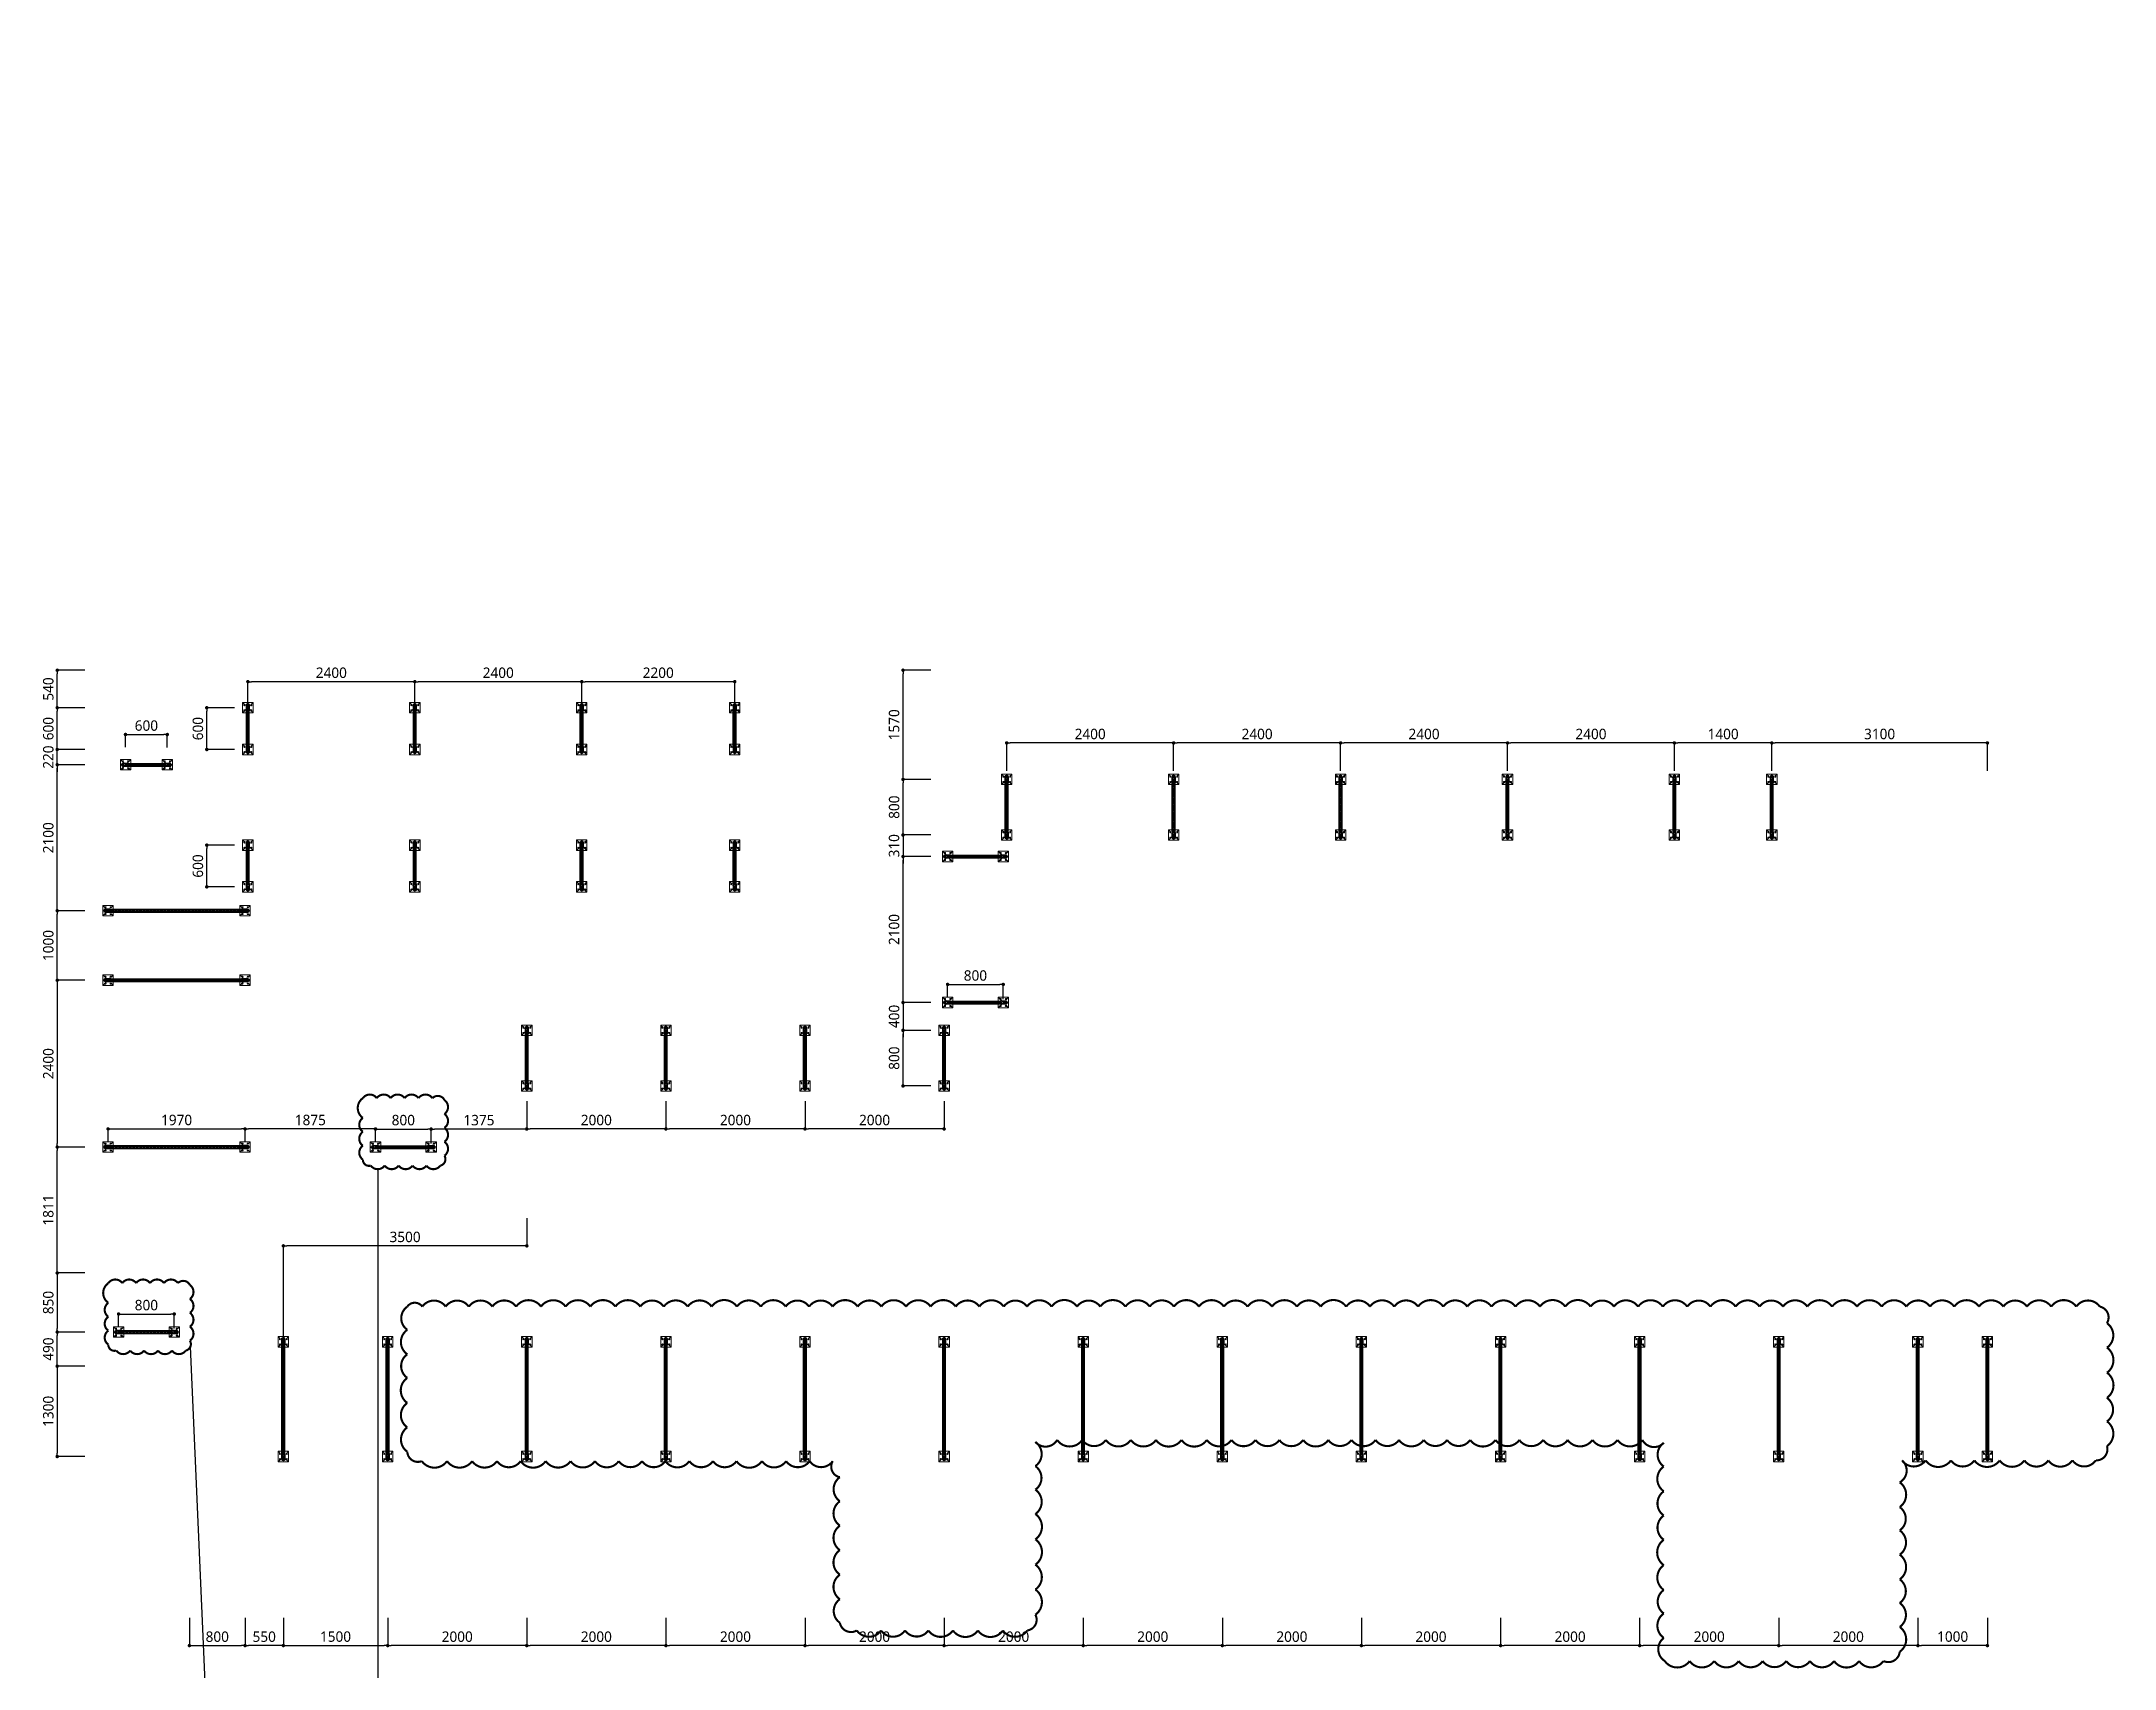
# Model space of a CAD drawing. Header units: millimetres. Extents: x 61566 to 504600, y -69328 to 118800.
# Drawn here: x 252722 to 282527, y 41540 to 64944 of the extents above; entities that cross this region are included whole.
import ezdxf

# ---------------------------------------------------------------- set-up
doc = ezdxf.new("R2010")
doc.units = ezdxf.units.MM
doc.header["$LTSCALE"] = 200
doc.linetypes.add('CENTER2', pattern=[1.125, 0.75, -0.125, 0.125, -0.125])
doc.linetypes.add('phl_thick', pattern=[0])
doc.layers.get('DEFPOINTS').update_dxf_attribs({"color": 137})
for name, color, linetype in [('@@P3_P4 환상망 SUPPORT', 4, 'Continuous'), ('DI', 1, 'Continuous'), ('F.D_frame', 4, 'Continuous'), ('WALL-D', 3, 'Continuous')]:
    doc.layers.add(name, color=color, linetype=linetype)
doc.styles.get("Standard").update_dxf_attribs({"font": 'malgun.ttf'})
doc.styles.add('맑은고딕', font='malgun.ttf')
doc.dimstyles.new('DIM30', dxfattribs={"dimscale": 30, "dimtxt": 3, "dimasz": 1, "dimexe": 0, "dimexo": 0, "dimgap": 1, "dimtad": 1, "dimdec": 0, "dimzin": 0, "dimdsep": 46, "dimtxsty": 'Standard', "dimblk1": 'DOT', "dimblk2": 'DOT', "dimsah": 1, "dimcen": 0, "dimdle": 2, "dimclrd": 1, "dimclre": 1, "dimclrt": 2, "dimadec": 0, "dimazin": 0, "dimtfac": 1, "dimtdec": 0, "dimtix": 1, "dimtmove": 2, "dimatfit": 3, "dimldrblk": 'DOT', "dimfxl": 1, "dimtolj": 1, "dimtzin": 0, "dimarcsym": 0})

msp = doc.modelspace()

# ---------------------------------------------------------------- blocks, each defined once
blk = doc.blocks.new('_DOT')
at = {"color": 0, "linetype": 'ByBlock'}
blk.add_line((-0.5, 0), (-1, 0), dxfattribs=at)
at = {"color": 0, "linetype": 'ByBlock', "const_width": 0.5}
blk.add_lwpolyline([(-0.25, 0, 1), (0.25, 0, 1)], format="xyb", close=True, dxfattribs=at)
blk = doc.blocks.new('*D3812')
at = {"layer": 'DEFPOINTS', "color": 0}
for p in [(273700, 42270), (275700, 42270), (273700, 41871)]:
    blk.add_point(p, dxfattribs=at)
at = {"layer": 'DI', "color": 1, "lineweight": -2}
for p, q in [((273700, 42270), (273700, 41871)), ((275700, 42270), (275700, 41871)), ((275650, 41871), (273750, 41871))]:
    blk.add_line(p, q, dxfattribs=at)
at = {"layer": 'DI', "color": 1, "linetype": 'ByBlock', "lineweight": -2, "xscale": 50, "yscale": 50, "zscale": 50, "rotation": 180}
blk.add_blockref('_DOT', (273700, 41871), dxfattribs=at)
at = {"layer": 'DI', "color": 1, "linetype": 'ByBlock', "lineweight": -2, "xscale": 50, "yscale": 50, "zscale": 50}
blk.add_blockref('_DOT', (275700, 41871), dxfattribs=at)
at = {"layer": 'DI', "color": 2, "insert": (274700, 41998), "char_height": 150, "attachment_point": 5, "style": '맑은고딕'}
blk.add_mtext('\\A1;2000', dxfattribs=at)
blk = doc.blocks.new('*D3813')
at = {"layer": 'DEFPOINTS', "color": 0}
for p in [(275700, 42270), (277700, 42270), (275700, 41871)]:
    blk.add_point(p, dxfattribs=at)
at = {"layer": 'DI', "color": 1, "lineweight": -2}
for p, q in [((275700, 42270), (275700, 41871)), ((277700, 42270), (277700, 41871)), ((277650, 41871), (275750, 41871))]:
    blk.add_line(p, q, dxfattribs=at)
at = {"layer": 'DI', "color": 1, "linetype": 'ByBlock', "lineweight": -2, "xscale": 50, "yscale": 50, "zscale": 50, "rotation": 180}
blk.add_blockref('_DOT', (275700, 41871), dxfattribs=at)
at = {"layer": 'DI', "color": 1, "linetype": 'ByBlock', "lineweight": -2, "xscale": 50, "yscale": 50, "zscale": 50}
blk.add_blockref('_DOT', (277700, 41871), dxfattribs=at)
at = {"layer": 'DI', "color": 2, "insert": (276700, 41998), "char_height": 150, "attachment_point": 5, "style": '맑은고딕'}
blk.add_mtext('\\A1;2000', dxfattribs=at)
blk = doc.blocks.new('*D3814')
at = {"layer": 'DEFPOINTS', "color": 0}
for p in [(269700, 42270), (271700, 42270), (269700, 41871)]:
    blk.add_point(p, dxfattribs=at)
at = {"layer": 'DI', "color": 1, "lineweight": -2}
for p, q in [((269700, 42270), (269700, 41871)), ((271700, 42270), (271700, 41871)), ((271650, 41871), (269750, 41871))]:
    blk.add_line(p, q, dxfattribs=at)
at = {"layer": 'DI', "color": 1, "linetype": 'ByBlock', "lineweight": -2, "xscale": 50, "yscale": 50, "zscale": 50, "rotation": 180}
blk.add_blockref('_DOT', (269700, 41871), dxfattribs=at)
at = {"layer": 'DI', "color": 1, "linetype": 'ByBlock', "lineweight": -2, "xscale": 50, "yscale": 50, "zscale": 50}
blk.add_blockref('_DOT', (271700, 41871), dxfattribs=at)
at = {"layer": 'DI', "color": 2, "insert": (270700, 41998), "char_height": 150, "attachment_point": 5, "style": '맑은고딕'}
blk.add_mtext('\\A1;2000', dxfattribs=at)
blk = doc.blocks.new('*D3815')
at = {"layer": 'DEFPOINTS', "color": 0}
for p in [(271700, 42270), (273700, 42270), (271700, 41871)]:
    blk.add_point(p, dxfattribs=at)
at = {"layer": 'DI', "color": 1, "lineweight": -2}
for p, q in [((271700, 42270), (271700, 41871)), ((273700, 42270), (273700, 41871)), ((273650, 41871), (271750, 41871))]:
    blk.add_line(p, q, dxfattribs=at)
at = {"layer": 'DI', "color": 1, "linetype": 'ByBlock', "lineweight": -2, "xscale": 50, "yscale": 50, "zscale": 50, "rotation": 180}
blk.add_blockref('_DOT', (271700, 41871), dxfattribs=at)
at = {"layer": 'DI', "color": 1, "linetype": 'ByBlock', "lineweight": -2, "xscale": 50, "yscale": 50, "zscale": 50}
blk.add_blockref('_DOT', (273700, 41871), dxfattribs=at)
at = {"layer": 'DI', "color": 2, "insert": (272700, 41998), "char_height": 150, "attachment_point": 5, "style": '맑은고딕'}
blk.add_mtext('\\A1;2000', dxfattribs=at)
blk = doc.blocks.new('*D3816')
at = {"layer": 'DEFPOINTS', "color": 0}
for p in [(265700, 42270), (267700, 42270), (265700, 41871)]:
    blk.add_point(p, dxfattribs=at)
at = {"layer": 'DI', "color": 1, "lineweight": -2}
for p, q in [((265700, 42270), (265700, 41871)), ((267700, 42270), (267700, 41871)), ((267650, 41871), (265750, 41871))]:
    blk.add_line(p, q, dxfattribs=at)
at = {"layer": 'DI', "color": 1, "linetype": 'ByBlock', "lineweight": -2, "xscale": 50, "yscale": 50, "zscale": 50, "rotation": 180}
blk.add_blockref('_DOT', (265700, 41871), dxfattribs=at)
at = {"layer": 'DI', "color": 1, "linetype": 'ByBlock', "lineweight": -2, "xscale": 50, "yscale": 50, "zscale": 50}
blk.add_blockref('_DOT', (267700, 41871), dxfattribs=at)
at = {"layer": 'DI', "color": 2, "insert": (266700, 41998), "char_height": 150, "attachment_point": 5, "style": '맑은고딕'}
blk.add_mtext('\\A1;2000', dxfattribs=at)
blk = doc.blocks.new('*D3817')
at = {"layer": 'DEFPOINTS', "color": 0}
for p in [(267700, 42270), (269700, 42270), (267700, 41871)]:
    blk.add_point(p, dxfattribs=at)
at = {"layer": 'DI', "color": 1, "lineweight": -2}
for p, q in [((267700, 42270), (267700, 41871)), ((269700, 42270), (269700, 41871)), ((269650, 41871), (267750, 41871))]:
    blk.add_line(p, q, dxfattribs=at)
at = {"layer": 'DI', "color": 1, "linetype": 'ByBlock', "lineweight": -2, "xscale": 50, "yscale": 50, "zscale": 50, "rotation": 180}
blk.add_blockref('_DOT', (267700, 41871), dxfattribs=at)
at = {"layer": 'DI', "color": 1, "linetype": 'ByBlock', "lineweight": -2, "xscale": 50, "yscale": 50, "zscale": 50}
blk.add_blockref('_DOT', (269700, 41871), dxfattribs=at)
at = {"layer": 'DI', "color": 2, "insert": (268700, 41998), "char_height": 150, "attachment_point": 5, "style": '맑은고딕'}
blk.add_mtext('\\A1;2000', dxfattribs=at)
blk = doc.blocks.new('*D3818')
at = {"layer": 'DEFPOINTS', "color": 0}
for p in [(261700, 42270), (263700, 42270), (261700, 41871)]:
    blk.add_point(p, dxfattribs=at)
at = {"layer": 'DI', "color": 1, "lineweight": -2}
for p, q in [((261700, 42270), (261700, 41871)), ((263700, 42270), (263700, 41871)), ((263650, 41871), (261750, 41871))]:
    blk.add_line(p, q, dxfattribs=at)
at = {"layer": 'DI', "color": 1, "linetype": 'ByBlock', "lineweight": -2, "xscale": 50, "yscale": 50, "zscale": 50, "rotation": 180}
blk.add_blockref('_DOT', (261700, 41871), dxfattribs=at)
at = {"layer": 'DI', "color": 1, "linetype": 'ByBlock', "lineweight": -2, "xscale": 50, "yscale": 50, "zscale": 50}
blk.add_blockref('_DOT', (263700, 41871), dxfattribs=at)
at = {"layer": 'DI', "color": 2, "insert": (262700, 41998), "char_height": 150, "attachment_point": 5, "style": '맑은고딕'}
blk.add_mtext('\\A1;2000', dxfattribs=at)
blk = doc.blocks.new('*D3819')
at = {"layer": 'DEFPOINTS', "color": 0}
for p in [(263700, 42270), (265700, 42270), (263700, 41871)]:
    blk.add_point(p, dxfattribs=at)
at = {"layer": 'DI', "color": 1, "lineweight": -2}
for p, q in [((263700, 42270), (263700, 41871)), ((265700, 42270), (265700, 41871)), ((265650, 41871), (263750, 41871))]:
    blk.add_line(p, q, dxfattribs=at)
at = {"layer": 'DI', "color": 1, "linetype": 'ByBlock', "lineweight": -2, "xscale": 50, "yscale": 50, "zscale": 50, "rotation": 180}
blk.add_blockref('_DOT', (263700, 41871), dxfattribs=at)
at = {"layer": 'DI', "color": 1, "linetype": 'ByBlock', "lineweight": -2, "xscale": 50, "yscale": 50, "zscale": 50}
blk.add_blockref('_DOT', (265700, 41871), dxfattribs=at)
at = {"layer": 'DI', "color": 2, "insert": (264700, 41998), "char_height": 150, "attachment_point": 5, "style": '맑은고딕'}
blk.add_mtext('\\A1;2000', dxfattribs=at)
blk = doc.blocks.new('*D3820')
at = {"layer": 'DEFPOINTS', "color": 0}
for p in [(257700, 42270), (259700, 42270), (257700, 41871)]:
    blk.add_point(p, dxfattribs=at)
at = {"layer": 'DI', "color": 1, "lineweight": -2}
for p, q in [((257700, 42270), (257700, 41871)), ((259700, 42270), (259700, 41871)), ((259650, 41871), (257750, 41871))]:
    blk.add_line(p, q, dxfattribs=at)
at = {"layer": 'DI', "color": 1, "linetype": 'ByBlock', "lineweight": -2, "xscale": 50, "yscale": 50, "zscale": 50, "rotation": 180}
blk.add_blockref('_DOT', (257700, 41871), dxfattribs=at)
at = {"layer": 'DI', "color": 1, "linetype": 'ByBlock', "lineweight": -2, "xscale": 50, "yscale": 50, "zscale": 50}
blk.add_blockref('_DOT', (259700, 41871), dxfattribs=at)
at = {"layer": 'DI', "color": 2, "insert": (258700, 41998), "char_height": 150, "attachment_point": 5, "style": '맑은고딕'}
blk.add_mtext('\\A1;2000', dxfattribs=at)
blk = doc.blocks.new('*D3821')
at = {"layer": 'DEFPOINTS', "color": 0}
for p in [(259700, 42270), (261700, 42270), (259700, 41871)]:
    blk.add_point(p, dxfattribs=at)
at = {"layer": 'DI', "color": 1, "lineweight": -2}
for p, q in [((259700, 42270), (259700, 41871)), ((261700, 42270), (261700, 41871)), ((261650, 41871), (259750, 41871))]:
    blk.add_line(p, q, dxfattribs=at)
at = {"layer": 'DI', "color": 1, "linetype": 'ByBlock', "lineweight": -2, "xscale": 50, "yscale": 50, "zscale": 50, "rotation": 180}
blk.add_blockref('_DOT', (259700, 41871), dxfattribs=at)
at = {"layer": 'DI', "color": 1, "linetype": 'ByBlock', "lineweight": -2, "xscale": 50, "yscale": 50, "zscale": 50}
blk.add_blockref('_DOT', (261700, 41871), dxfattribs=at)
at = {"layer": 'DI', "color": 2, "insert": (260700, 41998), "char_height": 150, "attachment_point": 5, "style": '맑은고딕'}
blk.add_mtext('\\A1;2000', dxfattribs=at)
blk = doc.blocks.new('*D3822')
at = {"layer": 'DEFPOINTS', "color": 0}
for p in [(277700, 42270), (279700, 42270), (277700, 41871)]:
    blk.add_point(p, dxfattribs=at)
at = {"layer": 'DI', "color": 1, "lineweight": -2}
for p, q in [((277700, 42270), (277700, 41871)), ((279700, 42270), (279700, 41871)), ((279650, 41871), (277750, 41871))]:
    blk.add_line(p, q, dxfattribs=at)
at = {"layer": 'DI', "color": 1, "linetype": 'ByBlock', "lineweight": -2, "xscale": 50, "yscale": 50, "zscale": 50, "rotation": 180}
blk.add_blockref('_DOT', (277700, 41871), dxfattribs=at)
at = {"layer": 'DI', "color": 1, "linetype": 'ByBlock', "lineweight": -2, "xscale": 50, "yscale": 50, "zscale": 50}
blk.add_blockref('_DOT', (279700, 41871), dxfattribs=at)
at = {"layer": 'DI', "color": 2, "insert": (278700, 41998), "char_height": 150, "attachment_point": 5, "style": '맑은고딕'}
blk.add_mtext('\\A1;2000', dxfattribs=at)
blk = doc.blocks.new('*D3823')
at = {"layer": 'DEFPOINTS', "color": 0}
for p in [(279700, 42270), (280700, 42270), (279700, 41871)]:
    blk.add_point(p, dxfattribs=at)
at = {"layer": 'DI', "color": 1, "lineweight": -2}
for p, q in [((279700, 42270), (279700, 41871)), ((280700, 42270), (280700, 41871)), ((280650, 41871), (279750, 41871))]:
    blk.add_line(p, q, dxfattribs=at)
at = {"layer": 'DI', "color": 1, "linetype": 'ByBlock', "lineweight": -2, "xscale": 50, "yscale": 50, "zscale": 50, "rotation": 180}
blk.add_blockref('_DOT', (279700, 41871), dxfattribs=at)
at = {"layer": 'DI', "color": 1, "linetype": 'ByBlock', "lineweight": -2, "xscale": 50, "yscale": 50, "zscale": 50}
blk.add_blockref('_DOT', (280700, 41871), dxfattribs=at)
at = {"layer": 'DI', "color": 2, "insert": (280200, 41999), "char_height": 150, "attachment_point": 5, "style": '맑은고딕'}
blk.add_mtext('\\A1;1000', dxfattribs=at)
blk = doc.blocks.new('*D3824')
at = {"layer": 'DEFPOINTS', "color": 0}
for p in [(273800, 54854), (273800, 54455), (276200, 54455)]:
    blk.add_point(p, dxfattribs=at)
at = {"layer": 'DI', "color": 1, "lineweight": -2}
for p, q in [((273800, 54455), (273800, 54854)), ((276150, 54854), (273850, 54854)), ((276200, 54455), (276200, 54854))]:
    blk.add_line(p, q, dxfattribs=at)
at = {"layer": 'DI', "color": 1, "linetype": 'ByBlock', "lineweight": -2, "xscale": 50, "yscale": 50, "zscale": 50, "rotation": 180}
blk.add_blockref('_DOT', (273800, 54854), dxfattribs=at)
at = {"layer": 'DI', "color": 1, "linetype": 'ByBlock', "lineweight": -2, "xscale": 50, "yscale": 50, "zscale": 50}
blk.add_blockref('_DOT', (276200, 54854), dxfattribs=at)
at = {"layer": 'DI', "color": 2, "insert": (275000, 54982), "char_height": 150, "attachment_point": 5, "style": '맑은고딕'}
blk.add_mtext('\\A1;2400', dxfattribs=at)
blk = doc.blocks.new('*D3825')
at = {"layer": 'DEFPOINTS', "color": 0}
for p in [(276200, 54854), (276200, 54455), (277600, 54455)]:
    blk.add_point(p, dxfattribs=at)
at = {"layer": 'DI', "color": 1, "lineweight": -2}
for p, q in [((276200, 54455), (276200, 54854)), ((277550, 54854), (276250, 54854)), ((277600, 54455), (277600, 54854))]:
    blk.add_line(p, q, dxfattribs=at)
at = {"layer": 'DI', "color": 1, "linetype": 'ByBlock', "lineweight": -2, "xscale": 50, "yscale": 50, "zscale": 50, "rotation": 180}
blk.add_blockref('_DOT', (276200, 54854), dxfattribs=at)
at = {"layer": 'DI', "color": 1, "linetype": 'ByBlock', "lineweight": -2, "xscale": 50, "yscale": 50, "zscale": 50}
blk.add_blockref('_DOT', (277600, 54854), dxfattribs=at)
at = {"layer": 'DI', "color": 2, "insert": (276900, 54982), "char_height": 150, "attachment_point": 5, "style": '맑은고딕'}
blk.add_mtext('\\A1;1400', dxfattribs=at)
blk = doc.blocks.new('*D3826')
at = {"layer": 'DEFPOINTS', "color": 0}
for p in [(269000, 54854), (269000, 54455), (271400, 54455)]:
    blk.add_point(p, dxfattribs=at)
at = {"layer": 'DI', "color": 1, "lineweight": -2}
for p, q in [((269000, 54455), (269000, 54854)), ((271350, 54854), (269050, 54854)), ((271400, 54455), (271400, 54854))]:
    blk.add_line(p, q, dxfattribs=at)
at = {"layer": 'DI', "color": 1, "linetype": 'ByBlock', "lineweight": -2, "xscale": 50, "yscale": 50, "zscale": 50, "rotation": 180}
blk.add_blockref('_DOT', (269000, 54854), dxfattribs=at)
at = {"layer": 'DI', "color": 1, "linetype": 'ByBlock', "lineweight": -2, "xscale": 50, "yscale": 50, "zscale": 50}
blk.add_blockref('_DOT', (271400, 54854), dxfattribs=at)
at = {"layer": 'DI', "color": 2, "insert": (270200, 54982), "char_height": 150, "attachment_point": 5, "style": '맑은고딕'}
blk.add_mtext('\\A1;2400', dxfattribs=at)
blk = doc.blocks.new('*D3827')
at = {"layer": 'DEFPOINTS', "color": 0}
for p in [(271400, 54854), (271400, 54455), (273800, 54455)]:
    blk.add_point(p, dxfattribs=at)
at = {"layer": 'DI', "color": 1, "lineweight": -2}
for p, q in [((271400, 54455), (271400, 54854)), ((273750, 54854), (271450, 54854)), ((273800, 54455), (273800, 54854))]:
    blk.add_line(p, q, dxfattribs=at)
at = {"layer": 'DI', "color": 1, "linetype": 'ByBlock', "lineweight": -2, "xscale": 50, "yscale": 50, "zscale": 50, "rotation": 180}
blk.add_blockref('_DOT', (271400, 54854), dxfattribs=at)
at = {"layer": 'DI', "color": 1, "linetype": 'ByBlock', "lineweight": -2, "xscale": 50, "yscale": 50, "zscale": 50}
blk.add_blockref('_DOT', (273800, 54854), dxfattribs=at)
at = {"layer": 'DI', "color": 2, "insert": (272600, 54982), "char_height": 150, "attachment_point": 5, "style": '맑은고딕'}
blk.add_mtext('\\A1;2400', dxfattribs=at)
blk = doc.blocks.new('*D3828')
at = {"layer": 'DEFPOINTS', "color": 0}
for p in [(266600, 54854), (266600, 54455), (269000, 54455)]:
    blk.add_point(p, dxfattribs=at)
at = {"layer": 'DI', "color": 1, "lineweight": -2}
for p, q in [((266600, 54455), (266600, 54854)), ((268950, 54854), (266650, 54854)), ((269000, 54455), (269000, 54854))]:
    blk.add_line(p, q, dxfattribs=at)
at = {"layer": 'DI', "color": 1, "linetype": 'ByBlock', "lineweight": -2, "xscale": 50, "yscale": 50, "zscale": 50, "rotation": 180}
blk.add_blockref('_DOT', (266600, 54854), dxfattribs=at)
at = {"layer": 'DI', "color": 1, "linetype": 'ByBlock', "lineweight": -2, "xscale": 50, "yscale": 50, "zscale": 50}
blk.add_blockref('_DOT', (269000, 54854), dxfattribs=at)
at = {"layer": 'DI', "color": 2, "insert": (267800, 54982), "char_height": 150, "attachment_point": 5, "style": '맑은고딕'}
blk.add_mtext('\\A1;2400', dxfattribs=at)
blk = doc.blocks.new('*D3829')
at = {"layer": 'DEFPOINTS', "color": 0}
for p in [(277600, 54854), (277600, 54455), (280700, 54455)]:
    blk.add_point(p, dxfattribs=at)
at = {"layer": 'DI', "color": 1, "lineweight": -2}
for p, q in [((277600, 54455), (277600, 54854)), ((280650, 54854), (277650, 54854)), ((280700, 54455), (280700, 54854))]:
    blk.add_line(p, q, dxfattribs=at)
at = {"layer": 'DI', "color": 1, "linetype": 'ByBlock', "lineweight": -2, "xscale": 50, "yscale": 50, "zscale": 50, "rotation": 180}
blk.add_blockref('_DOT', (277600, 54854), dxfattribs=at)
at = {"layer": 'DI', "color": 1, "linetype": 'ByBlock', "lineweight": -2, "xscale": 50, "yscale": 50, "zscale": 50}
blk.add_blockref('_DOT', (280700, 54854), dxfattribs=at)
at = {"layer": 'DI', "color": 2, "insert": (279150, 54982), "char_height": 150, "attachment_point": 5, "style": '맑은고딕'}
blk.add_mtext('\\A1;3100', dxfattribs=at)
blk = doc.blocks.new('*D3830')
at = {"layer": 'DEFPOINTS', "color": 0}
for p in [(258090, 55735), (258090, 55332), (260490, 55332)]:
    blk.add_point(p, dxfattribs=at)
at = {"layer": 'DI', "color": 1, "lineweight": -2}
for p, q in [((258090, 55332), (258090, 55735)), ((260440, 55735), (258140, 55735)), ((260490, 55332), (260490, 55735))]:
    blk.add_line(p, q, dxfattribs=at)
at = {"layer": 'DI', "color": 1, "linetype": 'ByBlock', "lineweight": -2, "xscale": 50, "yscale": 50, "zscale": 50, "rotation": 180}
blk.add_blockref('_DOT', (258090, 55735), dxfattribs=at)
at = {"layer": 'DI', "color": 1, "linetype": 'ByBlock', "lineweight": -2, "xscale": 50, "yscale": 50, "zscale": 50}
blk.add_blockref('_DOT', (260490, 55735), dxfattribs=at)
at = {"layer": 'DI', "color": 2, "insert": (259290, 55863), "char_height": 150, "attachment_point": 5, "style": '맑은고딕'}
blk.add_mtext('\\A1;2400', dxfattribs=at)
blk = doc.blocks.new('*D3831')
at = {"layer": 'DEFPOINTS', "color": 0}
for p in [(260490, 55735), (260490, 55332), (262690, 55332)]:
    blk.add_point(p, dxfattribs=at)
at = {"layer": 'DI', "color": 1, "lineweight": -2}
for p, q in [((260490, 55332), (260490, 55735)), ((262640, 55735), (260540, 55735)), ((262690, 55332), (262690, 55735))]:
    blk.add_line(p, q, dxfattribs=at)
at = {"layer": 'DI', "color": 1, "linetype": 'ByBlock', "lineweight": -2, "xscale": 50, "yscale": 50, "zscale": 50, "rotation": 180}
blk.add_blockref('_DOT', (260490, 55735), dxfattribs=at)
at = {"layer": 'DI', "color": 1, "linetype": 'ByBlock', "lineweight": -2, "xscale": 50, "yscale": 50, "zscale": 50}
blk.add_blockref('_DOT', (262690, 55735), dxfattribs=at)
at = {"layer": 'DI', "color": 2, "insert": (261590, 55863), "char_height": 150, "attachment_point": 5, "style": '맑은고딕'}
blk.add_mtext('\\A1;2200', dxfattribs=at)
blk = doc.blocks.new('*D3832')
at = {"layer": 'DEFPOINTS', "color": 0}
for p in [(255690, 55735), (255690, 55332), (258090, 55332)]:
    blk.add_point(p, dxfattribs=at)
at = {"layer": 'DI', "color": 1, "lineweight": -2}
for p, q in [((255690, 55332), (255690, 55735)), ((258040, 55735), (255740, 55735)), ((258090, 55332), (258090, 55735))]:
    blk.add_line(p, q, dxfattribs=at)
at = {"layer": 'DI', "color": 1, "linetype": 'ByBlock', "lineweight": -2, "xscale": 50, "yscale": 50, "zscale": 50, "rotation": 180}
blk.add_blockref('_DOT', (255690, 55735), dxfattribs=at)
at = {"layer": 'DI', "color": 1, "linetype": 'ByBlock', "lineweight": -2, "xscale": 50, "yscale": 50, "zscale": 50}
blk.add_blockref('_DOT', (258090, 55735), dxfattribs=at)
at = {"layer": 'DI', "color": 2, "insert": (256890, 55863), "char_height": 150, "attachment_point": 5, "style": '맑은고딕'}
blk.add_mtext('\\A1;2400', dxfattribs=at)
blk = doc.blocks.new('*D3833')
at = {"layer": 'DEFPOINTS', "color": 0}
for p in [(252949, 54540), (253348, 54540), (253348, 52440)]:
    blk.add_point(p, dxfattribs=at)
at = {"layer": 'DI', "color": 1, "lineweight": -2}
for p, q in [((253348, 54540), (252949, 54540)), ((252949, 52490), (252949, 54490)), ((253348, 52440), (252949, 52440))]:
    blk.add_line(p, q, dxfattribs=at)
at = {"layer": 'DI', "color": 1, "linetype": 'ByBlock', "lineweight": -2, "xscale": 50, "yscale": 50, "zscale": 50}
for p, rotation in [((252949, 54540), 90), ((252949, 52440), 270)]:
    blk.add_blockref('_DOT', p, dxfattribs=dict(at, rotation=rotation))
at = {"layer": 'DI', "color": 2, "insert": (252821, 53490), "char_height": 150, "attachment_point": 5, "rotation": 90, "style": '맑은고딕'}
blk.add_mtext('\\A1;2100', dxfattribs=at)
blk = doc.blocks.new('*D3834')
at = {"layer": 'DEFPOINTS', "color": 0}
for p in [(252949, 52440), (253348, 52440), (253348, 51441)]:
    blk.add_point(p, dxfattribs=at)
at = {"layer": 'DI', "color": 1, "lineweight": -2}
for p, q in [((253348, 52440), (252949, 52440)), ((252949, 51491), (252949, 52390)), ((253348, 51441), (252949, 51441))]:
    blk.add_line(p, q, dxfattribs=at)
at = {"layer": 'DI', "color": 1, "linetype": 'ByBlock', "lineweight": -2, "xscale": 50, "yscale": 50, "zscale": 50}
for p, rotation in [((252949, 52440), 90), ((252949, 51441), 270)]:
    blk.add_blockref('_DOT', p, dxfattribs=dict(at, rotation=rotation))
at = {"layer": 'DI', "color": 2, "insert": (252821, 51940), "char_height": 150, "attachment_point": 5, "rotation": 90, "style": '맑은고딕'}
blk.add_mtext('\\A1;1000', dxfattribs=at)
blk = doc.blocks.new('*D3835')
at = {"layer": 'DEFPOINTS', "color": 0}
for p in [(252949, 55360), (253348, 55360), (253348, 54760)]:
    blk.add_point(p, dxfattribs=at)
at = {"layer": 'DI', "color": 1, "lineweight": -2}
for p, q in [((253348, 55360), (252949, 55360)), ((252949, 54810), (252949, 55310)), ((253348, 54760), (252949, 54760))]:
    blk.add_line(p, q, dxfattribs=at)
at = {"layer": 'DI', "color": 1, "linetype": 'ByBlock', "lineweight": -2, "xscale": 50, "yscale": 50, "zscale": 50}
for p, rotation in [((252949, 55360), 90), ((252949, 54760), 270)]:
    blk.add_blockref('_DOT', p, dxfattribs=dict(at, rotation=rotation))
at = {"layer": 'DI', "color": 2, "insert": (252821, 55060), "char_height": 150, "attachment_point": 5, "rotation": 90, "style": '맑은고딕'}
blk.add_mtext('\\A1;600', dxfattribs=at)
blk = doc.blocks.new('*D3836')
at = {"layer": 'DEFPOINTS', "color": 0}
for p in [(252949, 54760), (253348, 54760), (253348, 54540)]:
    blk.add_point(p, dxfattribs=at)
at = {"layer": 'DI', "color": 1, "lineweight": -2}
for p, q in [((252949, 54810), (252949, 54860)), ((253348, 54760), (252949, 54760)), ((252949, 54540), (252949, 54760)), ((253348, 54540), (252949, 54540)), ((252949, 54490), (252949, 54440))]:
    blk.add_line(p, q, dxfattribs=at)
at = {"layer": 'DI', "color": 1, "linetype": 'ByBlock', "lineweight": -2, "xscale": 50, "yscale": 50, "zscale": 50}
for p, rotation in [((252949, 54760), 270), ((252949, 54540), 90)]:
    blk.add_blockref('_DOT', p, dxfattribs=dict(at, rotation=rotation))
at = {"layer": 'DI', "color": 2, "insert": (252821, 54650), "char_height": 150, "attachment_point": 5, "rotation": 90, "style": '맑은고딕'}
blk.add_mtext('\\A1;220', dxfattribs=at)
blk = doc.blocks.new('*D3837')
at = {"layer": 'DEFPOINTS', "color": 0}
for p in [(252949, 55900), (253348, 55900), (253348, 55360)]:
    blk.add_point(p, dxfattribs=at)
at = {"layer": 'DI', "color": 1, "lineweight": -2}
for p, q in [((253348, 55900), (252949, 55900)), ((252949, 55410), (252949, 55850)), ((253348, 55360), (252949, 55360))]:
    blk.add_line(p, q, dxfattribs=at)
at = {"layer": 'DI', "color": 1, "linetype": 'ByBlock', "lineweight": -2, "xscale": 50, "yscale": 50, "zscale": 50}
for p, rotation in [((252949, 55900), 90), ((252949, 55360), 270)]:
    blk.add_blockref('_DOT', p, dxfattribs=dict(at, rotation=rotation))
at = {"layer": 'DI', "color": 2, "insert": (252821, 55630), "char_height": 150, "attachment_point": 5, "rotation": 90, "style": '맑은고딕'}
blk.add_mtext('\\A1;540', dxfattribs=at)
blk = doc.blocks.new('*D3838')
at = {"layer": 'DEFPOINTS', "color": 0}
for p in [(253348, 51441), (252949, 49041), (253348, 49041)]:
    blk.add_point(p, dxfattribs=at)
at = {"layer": 'DI', "color": 1, "lineweight": -2}
for p, q in [((253348, 51441), (252949, 51441)), ((252949, 51391), (252949, 49091)), ((253348, 49041), (252949, 49041))]:
    blk.add_line(p, q, dxfattribs=at)
at = {"layer": 'DI', "color": 1, "linetype": 'ByBlock', "lineweight": -2, "xscale": 50, "yscale": 50, "zscale": 50}
for p, rotation in [((252949, 51441), 90), ((252949, 49041), 270)]:
    blk.add_blockref('_DOT', p, dxfattribs=dict(at, rotation=rotation))
at = {"layer": 'DI', "color": 2, "insert": (252821, 50241), "char_height": 150, "attachment_point": 5, "rotation": 90, "style": '맑은고딕'}
blk.add_mtext('\\A1;2400', dxfattribs=at)
blk = doc.blocks.new('*D3839')
at = {"layer": 'DEFPOINTS', "color": 0}
for p in [(261700, 49700), (263700, 49700), (261700, 49302)]:
    blk.add_point(p, dxfattribs=at)
at = {"layer": 'DI', "color": 1, "lineweight": -2}
for p, q in [((261700, 49700), (261700, 49302)), ((263700, 49700), (263700, 49302)), ((263650, 49302), (261750, 49302))]:
    blk.add_line(p, q, dxfattribs=at)
at = {"layer": 'DI', "color": 1, "linetype": 'ByBlock', "lineweight": -2, "xscale": 50, "yscale": 50, "zscale": 50, "rotation": 180}
blk.add_blockref('_DOT', (261700, 49302), dxfattribs=at)
at = {"layer": 'DI', "color": 1, "linetype": 'ByBlock', "lineweight": -2, "xscale": 50, "yscale": 50, "zscale": 50}
blk.add_blockref('_DOT', (263700, 49302), dxfattribs=at)
at = {"layer": 'DI', "color": 2, "insert": (262700, 49429), "char_height": 150, "attachment_point": 5, "style": '맑은고딕'}
blk.add_mtext('\\A1;2000', dxfattribs=at)
blk = doc.blocks.new('*D3840')
at = {"layer": 'DEFPOINTS', "color": 0}
for p in [(263700, 49700), (265700, 49700), (263700, 49302)]:
    blk.add_point(p, dxfattribs=at)
at = {"layer": 'DI', "color": 1, "lineweight": -2}
for p, q in [((263700, 49700), (263700, 49302)), ((265700, 49700), (265700, 49302)), ((265650, 49302), (263750, 49302))]:
    blk.add_line(p, q, dxfattribs=at)
at = {"layer": 'DI', "color": 1, "linetype": 'ByBlock', "lineweight": -2, "xscale": 50, "yscale": 50, "zscale": 50, "rotation": 180}
blk.add_blockref('_DOT', (263700, 49302), dxfattribs=at)
at = {"layer": 'DI', "color": 1, "linetype": 'ByBlock', "lineweight": -2, "xscale": 50, "yscale": 50, "zscale": 50}
blk.add_blockref('_DOT', (265700, 49302), dxfattribs=at)
at = {"layer": 'DI', "color": 2, "insert": (264700, 49429), "char_height": 150, "attachment_point": 5, "style": '맑은고딕'}
blk.add_mtext('\\A1;2000', dxfattribs=at)
blk = doc.blocks.new('*D3841')
at = {"layer": 'DEFPOINTS', "color": 0}
for p in [(255650, 49302), (255650, 49113), (257525, 49119)]:
    blk.add_point(p, dxfattribs=at)
at = {"layer": 'DI', "color": 1, "lineweight": -2}
for p, q in [((255650, 49113), (255650, 49302)), ((257475, 49302), (255700, 49302)), ((257525, 49119), (257525, 49302))]:
    blk.add_line(p, q, dxfattribs=at)
at = {"layer": 'DI', "color": 1, "linetype": 'ByBlock', "lineweight": -2, "xscale": 50, "yscale": 50, "zscale": 50, "rotation": 180}
blk.add_blockref('_DOT', (255650, 49302), dxfattribs=at)
at = {"layer": 'DI', "color": 1, "linetype": 'ByBlock', "lineweight": -2, "xscale": 50, "yscale": 50, "zscale": 50}
blk.add_blockref('_DOT', (257525, 49302), dxfattribs=at)
at = {"layer": 'DI', "color": 2, "insert": (256588, 49430), "char_height": 150, "attachment_point": 5, "style": '맑은고딕'}
blk.add_mtext('\\A1;1875', dxfattribs=at)
blk = doc.blocks.new('*D3842')
at = {"layer": 'DEFPOINTS', "color": 0}
for p in [(259700, 49700), (261700, 49700), (259700, 49302)]:
    blk.add_point(p, dxfattribs=at)
at = {"layer": 'DI', "color": 1, "lineweight": -2}
for p, q in [((259700, 49700), (259700, 49302)), ((261700, 49700), (261700, 49302)), ((261650, 49302), (259750, 49302))]:
    blk.add_line(p, q, dxfattribs=at)
at = {"layer": 'DI', "color": 1, "linetype": 'ByBlock', "lineweight": -2, "xscale": 50, "yscale": 50, "zscale": 50, "rotation": 180}
blk.add_blockref('_DOT', (259700, 49302), dxfattribs=at)
at = {"layer": 'DI', "color": 1, "linetype": 'ByBlock', "lineweight": -2, "xscale": 50, "yscale": 50, "zscale": 50}
blk.add_blockref('_DOT', (261700, 49302), dxfattribs=at)
at = {"layer": 'DI', "color": 2, "insert": (260700, 49429), "char_height": 150, "attachment_point": 5, "style": '맑은고딕'}
blk.add_mtext('\\A1;2000', dxfattribs=at)
blk = doc.blocks.new('*D3843')
at = {"layer": 'DEFPOINTS', "color": 0}
for p in [(255650, 49302), (253680, 49120), (255650, 49113)]:
    blk.add_point(p, dxfattribs=at)
at = {"layer": 'DI', "color": 1, "lineweight": -2}
for p, q in [((253680, 49120), (253680, 49302)), ((253730, 49302), (255600, 49302)), ((255650, 49113), (255650, 49302))]:
    blk.add_line(p, q, dxfattribs=at)
at = {"layer": 'DI', "color": 1, "linetype": 'ByBlock', "lineweight": -2, "xscale": 50, "yscale": 50, "zscale": 50, "rotation": 180}
blk.add_blockref('_DOT', (253680, 49302), dxfattribs=at)
at = {"layer": 'DI', "color": 1, "linetype": 'ByBlock', "lineweight": -2, "xscale": 50, "yscale": 50, "zscale": 50}
blk.add_blockref('_DOT', (255650, 49302), dxfattribs=at)
at = {"layer": 'DI', "color": 2, "insert": (254665, 49430), "char_height": 150, "attachment_point": 5, "style": '맑은고딕'}
blk.add_mtext('\\A1;1970', dxfattribs=at)
blk = doc.blocks.new('*D3844')
at = {"layer": 'DEFPOINTS', "color": 0}
for p in [(265109, 55900), (265508, 55900), (265508, 54330)]:
    blk.add_point(p, dxfattribs=at)
at = {"layer": 'DI', "color": 1, "lineweight": -2}
for p, q in [((265508, 55900), (265109, 55900)), ((265109, 54380), (265109, 55850)), ((265508, 54330), (265109, 54330))]:
    blk.add_line(p, q, dxfattribs=at)
at = {"layer": 'DI', "color": 1, "linetype": 'ByBlock', "lineweight": -2, "xscale": 50, "yscale": 50, "zscale": 50}
for p, rotation in [((265109, 55900), 90), ((265109, 54330), 270)]:
    blk.add_blockref('_DOT', p, dxfattribs=dict(at, rotation=rotation))
at = {"layer": 'DI', "color": 2, "insert": (264981, 55115), "char_height": 150, "attachment_point": 5, "rotation": 90, "style": '맑은고딕'}
blk.add_mtext('\\A1;1570', dxfattribs=at)
blk = doc.blocks.new('*D3845')
at = {"layer": 'DEFPOINTS', "color": 0}
for p in [(265109, 54330), (265508, 54330), (265508, 53530)]:
    blk.add_point(p, dxfattribs=at)
at = {"layer": 'DI', "color": 1, "lineweight": -2}
for p, q in [((265508, 54330), (265109, 54330)), ((265109, 53580), (265109, 54280)), ((265508, 53530), (265109, 53530))]:
    blk.add_line(p, q, dxfattribs=at)
at = {"layer": 'DI', "color": 1, "linetype": 'ByBlock', "lineweight": -2, "xscale": 50, "yscale": 50, "zscale": 50}
for p, rotation in [((265109, 54330), 90), ((265109, 53530), 270)]:
    blk.add_blockref('_DOT', p, dxfattribs=dict(at, rotation=rotation))
at = {"layer": 'DI', "color": 2, "insert": (264982, 53930), "char_height": 150, "attachment_point": 5, "rotation": 90, "style": '맑은고딕'}
blk.add_mtext('\\A1;800', dxfattribs=at)
blk = doc.blocks.new('*D3846')
at = {"layer": 'DEFPOINTS', "color": 0}
for p in [(265508, 53530), (265109, 53220), (265508, 53220)]:
    blk.add_point(p, dxfattribs=at)
at = {"layer": 'DI', "color": 1, "lineweight": -2}
for p, q in [((265109, 53580), (265109, 53630)), ((265508, 53530), (265109, 53530)), ((265109, 53530), (265109, 53220)), ((265508, 53220), (265109, 53220)), ((265109, 53170), (265109, 53120))]:
    blk.add_line(p, q, dxfattribs=at)
at = {"layer": 'DI', "color": 1, "linetype": 'ByBlock', "lineweight": -2, "xscale": 50, "yscale": 50, "zscale": 50}
for p, rotation in [((265109, 53530), 270), ((265109, 53220), 90)]:
    blk.add_blockref('_DOT', p, dxfattribs=dict(at, rotation=rotation))
at = {"layer": 'DI', "color": 2, "insert": (264981, 53375), "char_height": 150, "attachment_point": 5, "rotation": 90, "style": '맑은고딕'}
blk.add_mtext('\\A1;310', dxfattribs=at)
blk = doc.blocks.new('*D3847')
at = {"layer": 'DEFPOINTS', "color": 0}
for p in [(265109, 53220), (265508, 53220), (265508, 51120)]:
    blk.add_point(p, dxfattribs=at)
at = {"layer": 'DI', "color": 1, "lineweight": -2}
for p, q in [((265508, 53220), (265109, 53220)), ((265109, 51170), (265109, 53170)), ((265508, 51120), (265109, 51120))]:
    blk.add_line(p, q, dxfattribs=at)
at = {"layer": 'DI', "color": 1, "linetype": 'ByBlock', "lineweight": -2, "xscale": 50, "yscale": 50, "zscale": 50}
for p, rotation in [((265109, 53220), 90), ((265109, 51120), 270)]:
    blk.add_blockref('_DOT', p, dxfattribs=dict(at, rotation=rotation))
at = {"layer": 'DI', "color": 2, "insert": (264981, 52170), "char_height": 150, "attachment_point": 5, "rotation": 90, "style": '맑은고딕'}
blk.add_mtext('\\A1;2100', dxfattribs=at)
blk = doc.blocks.new('*D3848')
at = {"layer": 'DEFPOINTS', "color": 0}
for p in [(265508, 51120), (265109, 50720), (265508, 50720)]:
    blk.add_point(p, dxfattribs=at)
at = {"layer": 'DI', "color": 1, "lineweight": -2}
for p, q in [((265109, 51170), (265109, 51220)), ((265508, 51120), (265109, 51120)), ((265109, 51120), (265109, 50720)), ((265508, 50720), (265109, 50720)), ((265109, 50670), (265109, 50620))]:
    blk.add_line(p, q, dxfattribs=at)
at = {"layer": 'DI', "color": 1, "linetype": 'ByBlock', "lineweight": -2, "xscale": 50, "yscale": 50, "zscale": 50}
for p, rotation in [((265109, 51120), 270), ((265109, 50720), 90)]:
    blk.add_blockref('_DOT', p, dxfattribs=dict(at, rotation=rotation))
at = {"layer": 'DI', "color": 2, "insert": (264982, 50920), "char_height": 150, "attachment_point": 5, "rotation": 90, "style": '맑은고딕'}
blk.add_mtext('\\A1;400', dxfattribs=at)
blk = doc.blocks.new('*D3849')
at = {"layer": 'DEFPOINTS', "color": 0}
for p in [(265109, 50720), (265508, 50720), (265508, 49920)]:
    blk.add_point(p, dxfattribs=at)
at = {"layer": 'DI', "color": 1, "lineweight": -2}
for p, q in [((265508, 50720), (265109, 50720)), ((265109, 49970), (265109, 50670)), ((265508, 49920), (265109, 49920))]:
    blk.add_line(p, q, dxfattribs=at)
at = {"layer": 'DI', "color": 1, "linetype": 'ByBlock', "lineweight": -2, "xscale": 50, "yscale": 50, "zscale": 50}
for p, rotation in [((265109, 50720), 90), ((265109, 49920), 270)]:
    blk.add_blockref('_DOT', p, dxfattribs=dict(at, rotation=rotation))
at = {"layer": 'DI', "color": 2, "insert": (264982, 50320), "char_height": 150, "attachment_point": 5, "rotation": 90, "style": '맑은고딕'}
blk.add_mtext('\\A1;800', dxfattribs=at)
blk = doc.blocks.new('*D3850')
at = {"layer": 'DEFPOINTS', "color": 0}
for p in [(256200, 42270), (257700, 42270), (257700, 41871)]:
    blk.add_point(p, dxfattribs=at)
at = {"layer": 'DI', "color": 1, "lineweight": -2}
for p, q in [((256200, 42270), (256200, 41871)), ((257700, 42270), (257700, 41871)), ((256250, 41871), (257650, 41871))]:
    blk.add_line(p, q, dxfattribs=at)
at = {"layer": 'DI', "color": 1, "linetype": 'ByBlock', "lineweight": -2, "xscale": 50, "yscale": 50, "zscale": 50, "rotation": 180}
blk.add_blockref('_DOT', (256200, 41871), dxfattribs=at)
at = {"layer": 'DI', "color": 1, "linetype": 'ByBlock', "lineweight": -2, "xscale": 50, "yscale": 50, "zscale": 50}
blk.add_blockref('_DOT', (257700, 41871), dxfattribs=at)
at = {"layer": 'DI', "color": 2, "insert": (256950, 41999), "char_height": 150, "attachment_point": 5, "style": '맑은고딕'}
blk.add_mtext('\\A1;1500', dxfattribs=at)
blk = doc.blocks.new('*D3851')
at = {"layer": 'DEFPOINTS', "color": 0}
for p in [(259700, 48018), (256200, 47620), (256200, 46315)]:
    blk.add_point(p, dxfattribs=at)
at = {"layer": 'DI', "color": 1, "lineweight": -2}
for p, q in [((259700, 48018), (259700, 47620)), ((256200, 46315), (256200, 47620)), ((259650, 47620), (256250, 47620))]:
    blk.add_line(p, q, dxfattribs=at)
at = {"layer": 'DI', "color": 1, "linetype": 'ByBlock', "lineweight": -2, "xscale": 50, "yscale": 50, "zscale": 50, "rotation": 180}
blk.add_blockref('_DOT', (256200, 47620), dxfattribs=at)
at = {"layer": 'DI', "color": 1, "linetype": 'ByBlock', "lineweight": -2, "xscale": 50, "yscale": 50, "zscale": 50}
blk.add_blockref('_DOT', (259700, 47620), dxfattribs=at)
at = {"layer": 'DI', "color": 2, "insert": (257950, 47748), "char_height": 150, "attachment_point": 5, "style": '맑은고딕'}
blk.add_mtext('\\A1;3500', dxfattribs=at)
blk = doc.blocks.new('*D3852')
at = {"layer": 'DEFPOINTS', "color": 0}
for p in [(255650, 42270), (256200, 42270), (255650, 41871)]:
    blk.add_point(p, dxfattribs=at)
at = {"layer": 'DI', "color": 1, "lineweight": -2}
for p, q in [((255650, 42270), (255650, 41871)), ((256200, 42270), (256200, 41871)), ((256150, 41871), (255700, 41871))]:
    blk.add_line(p, q, dxfattribs=at)
at = {"layer": 'DI', "color": 1, "linetype": 'ByBlock', "lineweight": -2, "xscale": 50, "yscale": 50, "zscale": 50, "rotation": 180}
blk.add_blockref('_DOT', (255650, 41871), dxfattribs=at)
at = {"layer": 'DI', "color": 1, "linetype": 'ByBlock', "lineweight": -2, "xscale": 50, "yscale": 50, "zscale": 50}
blk.add_blockref('_DOT', (256200, 41871), dxfattribs=at)
at = {"layer": 'DI', "color": 2, "insert": (255925, 41998), "char_height": 150, "attachment_point": 5, "style": '맑은고딕'}
blk.add_mtext('\\A1;550', dxfattribs=at)
blk = doc.blocks.new('*D3853')
at = {"layer": 'DEFPOINTS', "color": 0}
for p in [(254850, 42270), (255650, 42270), (255650, 41871)]:
    blk.add_point(p, dxfattribs=at)
at = {"layer": 'DI', "color": 1, "lineweight": -2}
for p, q in [((254850, 42270), (254850, 41871)), ((255650, 42270), (255650, 41871)), ((254900, 41871), (255600, 41871))]:
    blk.add_line(p, q, dxfattribs=at)
at = {"layer": 'DI', "color": 1, "linetype": 'ByBlock', "lineweight": -2, "xscale": 50, "yscale": 50, "zscale": 50, "rotation": 180}
blk.add_blockref('_DOT', (254850, 41871), dxfattribs=at)
at = {"layer": 'DI', "color": 1, "linetype": 'ByBlock', "lineweight": -2, "xscale": 50, "yscale": 50, "zscale": 50}
blk.add_blockref('_DOT', (255650, 41871), dxfattribs=at)
at = {"layer": 'DI', "color": 2, "insert": (255250, 41998), "char_height": 150, "attachment_point": 5, "style": '맑은고딕'}
blk.add_mtext('\\A1;800', dxfattribs=at)
blk = doc.blocks.new('*D3854')
at = {"layer": 'DEFPOINTS', "color": 0}
for p in [(252949, 49041), (253348, 49041), (253348, 47230)]:
    blk.add_point(p, dxfattribs=at)
at = {"layer": 'DI', "color": 1, "lineweight": -2}
for p, q in [((253348, 49041), (252949, 49041)), ((252949, 47280), (252949, 48991)), ((253348, 47230), (252949, 47230))]:
    blk.add_line(p, q, dxfattribs=at)
at = {"layer": 'DI', "color": 1, "linetype": 'ByBlock', "lineweight": -2, "xscale": 50, "yscale": 50, "zscale": 50}
for p, rotation in [((252949, 49041), 90), ((252949, 47230), 270)]:
    blk.add_blockref('_DOT', p, dxfattribs=dict(at, rotation=rotation))
at = {"layer": 'DI', "color": 2, "insert": (252821, 48135), "char_height": 150, "attachment_point": 5, "rotation": 90, "style": '맑은고딕'}
blk.add_mtext('\\A1;1811', dxfattribs=at)
blk = doc.blocks.new('*D3855')
at = {"layer": 'DEFPOINTS', "color": 0}
for p in [(253348, 47230), (252949, 46380), (253348, 46380)]:
    blk.add_point(p, dxfattribs=at)
at = {"layer": 'DI', "color": 1, "lineweight": -2}
for p, q in [((253348, 47230), (252949, 47230)), ((252949, 47180), (252949, 46430)), ((253348, 46380), (252949, 46380))]:
    blk.add_line(p, q, dxfattribs=at)
at = {"layer": 'DI', "color": 1, "linetype": 'ByBlock', "lineweight": -2, "xscale": 50, "yscale": 50, "zscale": 50}
for p, rotation in [((252949, 47230), 90), ((252949, 46380), 270)]:
    blk.add_blockref('_DOT', p, dxfattribs=dict(at, rotation=rotation))
at = {"layer": 'DI', "color": 2, "insert": (252821, 46805), "char_height": 150, "attachment_point": 5, "rotation": 90, "style": '맑은고딕'}
blk.add_mtext('\\A1;850', dxfattribs=at)
blk = doc.blocks.new('*D3856')
at = {"layer": 'DEFPOINTS', "color": 0}
for p in [(252949, 46380), (253348, 46380), (253348, 45890)]:
    blk.add_point(p, dxfattribs=at)
at = {"layer": 'DI', "color": 1, "lineweight": -2}
for p, q in [((253348, 46380), (252949, 46380)), ((252949, 45940), (252949, 46330)), ((253348, 45890), (252949, 45890))]:
    blk.add_line(p, q, dxfattribs=at)
at = {"layer": 'DI', "color": 1, "linetype": 'ByBlock', "lineweight": -2, "xscale": 50, "yscale": 50, "zscale": 50}
for p, rotation in [((252949, 46380), 90), ((252949, 45890), 270)]:
    blk.add_blockref('_DOT', p, dxfattribs=dict(at, rotation=rotation))
at = {"layer": 'DI', "color": 2, "insert": (252821, 46135), "char_height": 150, "attachment_point": 5, "rotation": 90, "style": '맑은고딕'}
blk.add_mtext('\\A1;490', dxfattribs=at)
blk = doc.blocks.new('*D3857')
at = {"layer": 'DEFPOINTS', "color": 0}
for p in [(253348, 45890), (252949, 44590), (253348, 44590)]:
    blk.add_point(p, dxfattribs=at)
at = {"layer": 'DI', "color": 1, "lineweight": -2}
for p, q in [((253348, 45890), (252949, 45890)), ((252949, 45840), (252949, 44640)), ((253348, 44590), (252949, 44590))]:
    blk.add_line(p, q, dxfattribs=at)
at = {"layer": 'DI', "color": 1, "linetype": 'ByBlock', "lineweight": -2, "xscale": 50, "yscale": 50, "zscale": 50}
for p, rotation in [((252949, 45890), 90), ((252949, 44590), 270)]:
    blk.add_blockref('_DOT', p, dxfattribs=dict(at, rotation=rotation))
at = {"layer": 'DI', "color": 2, "insert": (252821, 45240), "char_height": 150, "attachment_point": 5, "rotation": 90, "style": '맑은고딕'}
blk.add_mtext('\\A1;1300', dxfattribs=at)
blk = doc.blocks.new('*D3858')
at = {"layer": 'DEFPOINTS', "color": 0}
for p in [(254631, 46640), (253831, 46458), (254631, 46430)]:
    blk.add_point(p, dxfattribs=at)
at = {"layer": 'DI', "color": 1, "lineweight": -2}
for p, q in [((253831, 46458), (253831, 46640)), ((253881, 46640), (254581, 46640)), ((254631, 46430), (254631, 46640))]:
    blk.add_line(p, q, dxfattribs=at)
at = {"layer": 'DI', "color": 1, "linetype": 'ByBlock', "lineweight": -2, "xscale": 50, "yscale": 50, "zscale": 50, "rotation": 180}
blk.add_blockref('_DOT', (253831, 46640), dxfattribs=at)
at = {"layer": 'DI', "color": 1, "linetype": 'ByBlock', "lineweight": -2, "xscale": 50, "yscale": 50, "zscale": 50}
blk.add_blockref('_DOT', (254631, 46640), dxfattribs=at)
at = {"layer": 'DI', "color": 2, "insert": (254231, 46767), "char_height": 150, "attachment_point": 5, "style": '맑은고딕'}
blk.add_mtext('\\A1;800', dxfattribs=at)
blk = doc.blocks.new('*D3859')
at = {"layer": 'DEFPOINTS', "color": 0}
for p in [(266550, 51380), (265750, 51199), (266550, 51170)]:
    blk.add_point(p, dxfattribs=at)
at = {"layer": 'DI', "color": 1, "lineweight": -2}
for p, q in [((265750, 51199), (265750, 51380)), ((265800, 51380), (266500, 51380)), ((266550, 51170), (266550, 51380))]:
    blk.add_line(p, q, dxfattribs=at)
at = {"layer": 'DI', "color": 1, "linetype": 'ByBlock', "lineweight": -2, "xscale": 50, "yscale": 50, "zscale": 50, "rotation": 180}
blk.add_blockref('_DOT', (265750, 51380), dxfattribs=at)
at = {"layer": 'DI', "color": 1, "linetype": 'ByBlock', "lineweight": -2, "xscale": 50, "yscale": 50, "zscale": 50}
blk.add_blockref('_DOT', (266550, 51380), dxfattribs=at)
at = {"layer": 'DI', "color": 2, "insert": (266150, 51508), "char_height": 150, "attachment_point": 5, "style": '맑은고딕'}
blk.add_mtext('\\A1;800', dxfattribs=at)
blk = doc.blocks.new('*D3860')
at = {"layer": 'DEFPOINTS', "color": 0}
for p in [(255099, 53384), (255498, 53384), (255498, 52784)]:
    blk.add_point(p, dxfattribs=at)
at = {"layer": 'DI', "color": 1, "lineweight": -2}
for p, q in [((255498, 53384), (255099, 53384)), ((255099, 52834), (255099, 53334)), ((255498, 52784), (255099, 52784))]:
    blk.add_line(p, q, dxfattribs=at)
at = {"layer": 'DI', "color": 1, "linetype": 'ByBlock', "lineweight": -2, "xscale": 50, "yscale": 50, "zscale": 50}
for p, rotation in [((255099, 53384), 90), ((255099, 52784), 270)]:
    blk.add_blockref('_DOT', p, dxfattribs=dict(at, rotation=rotation))
at = {"layer": 'DI', "color": 2, "insert": (254972, 53084), "char_height": 150, "attachment_point": 5, "rotation": 90, "style": '맑은고딕'}
blk.add_mtext('\\A1;600', dxfattribs=at)
blk = doc.blocks.new('*D3861')
at = {"layer": 'DEFPOINTS', "color": 0}
for p in [(255099, 55360), (255498, 55360), (255498, 54760)]:
    blk.add_point(p, dxfattribs=at)
at = {"layer": 'DI', "color": 1, "lineweight": -2}
for p, q in [((255498, 55360), (255099, 55360)), ((255099, 54810), (255099, 55310)), ((255498, 54760), (255099, 54760))]:
    blk.add_line(p, q, dxfattribs=at)
at = {"layer": 'DI', "color": 1, "linetype": 'ByBlock', "lineweight": -2, "xscale": 50, "yscale": 50, "zscale": 50}
for p, rotation in [((255099, 55360), 90), ((255099, 54760), 270)]:
    blk.add_blockref('_DOT', p, dxfattribs=dict(at, rotation=rotation))
at = {"layer": 'DI', "color": 2, "insert": (254972, 55060), "char_height": 150, "attachment_point": 5, "rotation": 90, "style": '맑은고딕'}
blk.add_mtext('\\A1;600', dxfattribs=at)
blk = doc.blocks.new('*D3862')
at = {"layer": 'DEFPOINTS', "color": 0}
for p in [(254531, 54975), (253931, 54794), (254531, 54787)]:
    blk.add_point(p, dxfattribs=at)
at = {"layer": 'DI', "color": 1, "lineweight": -2}
for p, q in [((253931, 54794), (253931, 54975)), ((253981, 54975), (254481, 54975)), ((254531, 54787), (254531, 54975))]:
    blk.add_line(p, q, dxfattribs=at)
at = {"layer": 'DI', "color": 1, "linetype": 'ByBlock', "lineweight": -2, "xscale": 50, "yscale": 50, "zscale": 50, "rotation": 180}
blk.add_blockref('_DOT', (253931, 54975), dxfattribs=at)
at = {"layer": 'DI', "color": 1, "linetype": 'ByBlock', "lineweight": -2, "xscale": 50, "yscale": 50, "zscale": 50}
blk.add_blockref('_DOT', (254531, 54975), dxfattribs=at)
at = {"layer": 'DI', "color": 2, "insert": (254231, 55103), "char_height": 150, "attachment_point": 5, "style": '맑은고딕'}
blk.add_mtext('\\A1;600', dxfattribs=at)
blk = doc.blocks.new('A$Cd080613a')
at = {"layer": '@@P3_P4 환상망 SUPPORT', "color": 2, "linetype": 'phl_thick'}
for p, q in [((-20, 4.434), (-18.540497, 4.434)), ((-20, 1.034), (-20, 4.434)), ((-20, 1.034), (-18.540497, 1.034)), ((-18.540497, 4.434), (-11.18034, 4.434)), ((-18.540497, 1.034), (-18.540497, 4.434)), ((-18.540497, 1.034), (-11.18034, 1.034)), ((-13.5, 0), (-13.5, 1.034)), ((-13.5, 0), (-8, 0)), ((-11.18034, 4.434), (-10.999621, 4.526016)), ((-11.18034, 1.034), (-11.18034, 4.434)), ((-11.18034, 1.034), (-8.008727, 1.034)), ((-10.999621, 4.526016), (-10.817799, 4.607405)), ((-10.817799, 4.607405), (-10.635521, 4.678167)), ((-10.635521, 4.678167), (-10.453605, 4.738253)), ((-10.5, -10.466), (-10.5, 0)), ((-10.453605, 4.738253), (-10.273729, 4.787376)), ((-10.309559, 6.434007), (10.309559, 6.434007)), ((-10.273729, 4.787376), (-10.096742, 4.825514)), ((-10.096742, 4.825514), (-9.923378, 4.852767)), ((-9.923378, 4.852767), (-9.754732, 4.869109)), ((-9.754732, 4.869109), (-9.592018, 4.874416)), ((-9.43597, 4.869011), (-9.592018, 4.874416)), ((-9.45, 12.285517), (-8.5, 12.834)), ((-9.45, 12.285517), (-9.425949, 12.285517)), ((-9.45, 6.434), (-9.45, 12.285517)), ((-9.286802, 4.852541), (-9.43597, 4.869011)), ((-9.425949, 12.285517), (-9.225178, 12.382765)), ((-9.425949, 6.434), (-9.425949, 12.285517)), ((-9.14507, 4.825103), (-9.286802, 4.852541)), ((-9.225178, 12.382765), (-9.028632, 12.46982)), ((-9.011345, 4.786714), (-9.14507, 4.825103)), ((-9.028632, 12.46982), (-8.835734, 12.547031)), ((-8.886751, 4.737605), (-9.011345, 4.786714)), ((-8.771402, 4.677806), (-8.886751, 4.737605)), ((-8.835734, 12.547031), (-8.645934, 12.614685)), ((-8.66519, 4.60729), (-8.771402, 4.677806)), ((-8.568009, 4.52603), (-8.66519, 4.60729)), ((-8.645934, 12.614685), (-8.458704, 12.673015)), ((-8.479752, 4.434), (-8.568009, 4.52603)), ((-8.5, 12.834), (8.5, 12.834)), ((-8.383024, 4.342905), (-8.479752, 4.434)), ((-8.479752, 4.434), (8.479752, 4.434)), ((-8.458704, 12.673015), (-8.273532, 12.722205)), ((-8.298335, 4.244727), (-8.383024, 4.342905)), ((-8.225616, 4.140826), (-8.298335, 4.244727)), ((-8.273532, 12.722205), (-8.089918, 12.762387)), ((-8.164452, 4.032743), (-8.225616, 4.140826)), ((-8.114311, 3.921798), (-8.164452, 4.032743)), ((-8.073442, 3.805669), (-8.114311, 3.921798)), ((-8.089918, 12.762387), (-7.907369, 12.793645)), ((-8.041426, 3.683749), (-8.073442, 3.805669)), ((-8.018427, 3.556566), (-8.041426, 3.683749)), ((-8.004602, 3.42465), (-8.018427, 3.556566)), ((-8.006255, 0.977988), (-8.008727, 1.034)), ((-8.004136, 0.924002), (-8.006255, 0.977988)), ((-8.000031, 3.288557), (-8.004602, 3.42465)), ((-8.002394, 0.872075), (-8.004136, 0.924002)), ((-8.001102, 0.822352), (-8.002394, 0.872075)), ((-8.000288, 0.774408), (-8.001102, 0.822352)), ((-8, 0.727727), (-8.000288, 0.774408)), ((-8, -0.157176), (-8, 3.288561)), ((-7.997347, 2.169936), (-8, 2.238707)), ((-7.989459, 2.102767), (-7.997347, 2.169936)), ((-7.976272, 2.037446), (-7.989459, 2.102767)), ((-7.957771, 1.974207), (-7.976272, 2.037446)), ((-7.934047, 1.913249), (-7.957771, 1.974207)), ((-7.905217, 1.854768), (-7.934047, 1.913249)), ((-7.907369, 12.793645), (-7.725397, 12.816016)), ((-7.871396, 1.798956), (-7.905217, 1.854768)), ((-7.832213, 1.745381), (-7.871396, 1.798956)), ((-7.78686, 1.693336), (-7.832213, 1.745381)), ((-7.735268, 1.643293), (-7.78686, 1.693336)), ((-7.677382, 1.595741), (-7.735268, 1.643293)), ((-7.725397, 12.816016), (-7.543511, 12.829488)), ((-7.613221, 1.551128), (-7.677382, 1.595741)), ((-7.54299, 1.509804), (-7.613221, 1.551128)), ((-7.543511, 12.829488), (-7.361216, 12.834)), ((-7.466933, 1.472099), (-7.54299, 1.509804)), ((-7.385253, 1.438355), (-7.466933, 1.472099)), ((-7.298238, 1.408783), (-7.385253, 1.438355)), ((-7.17892, 12.829488), (-7.361216, 12.834)), ((-7.206336, 1.383563), (-7.298238, 1.408783)), ((-7.110023, 1.362871), (-7.206336, 1.383563)), ((-6.997035, 12.816016), (-7.17892, 12.829488)), ((-7.009788, 1.34687), (-7.110023, 1.362871)), ((-6.90625, 1.335597), (-7.009788, 1.34687)), ((-6.815063, 12.793645), (-6.997035, 12.816016)), ((-6.800099, 1.329011), (-6.90625, 1.335597)), ((-6.632514, 12.762387), (-6.815063, 12.793645)), ((-6.691977, 1.327135), (-6.800099, 1.329011)), ((-6.691977, 1.327135), (-6.581325, 1.329907)), ((-6.4489, 12.722205), (-6.632514, 12.762387)), ((-6.581325, 1.329907), (-6.467915, 1.337363)), ((-6.467915, 1.337363), (-6.352408, 1.349526)), ((-6.263728, 12.673015), (-6.4489, 12.722205)), ((-6.352408, 1.349526), (-6.235472, 1.366419)), ((-6.076497, 12.614685), (-6.263728, 12.673015)), ((-6.235472, 1.366419), (-6.117777, 1.387979)), ((-6.117777, 1.387979), (-6, 1.414014)), ((-5.886698, 12.547031), (-6.076497, 12.614685)), ((-6, 1.414014), (-5.30323, 1.57262)), ((-6, -1.216), (-6, 1.414014)), ((-5.6938, 12.46982), (-5.886698, 12.547031)), ((-5.497254, 12.382765), (-5.6938, 12.46982)), ((-5.296482, 12.285517), (-5.497254, 12.382765)), ((-5.30323, 1.57262), (-4.617331, 1.711087)), ((-5.296482, 12.285517), (-4.129467, 12.285517)), ((-5.296482, 6.434), (-5.296482, 12.285517)), ((-4.617331, 1.711087), (-3.940787, 1.829986)), ((-4.129467, 12.285517), (-3.727924, 12.382765)), ((-4.129467, 6.434), (-4.129467, 12.285517)), ((-3.940787, 1.829986), (-3.272149, 1.929801)), ((-3.727924, 12.382765), (-3.334832, 12.46982)), ((-3.334832, 12.46982), (-2.949037, 12.547031)), ((-3.272149, 1.929801), (-2.610019, 2.010935)), ((-2.949037, 12.547031), (-2.569437, 12.614685)), ((-2.610019, 2.010935), (-1.953047, 2.07371)), ((-2.569437, 12.614685), (-2.194977, 12.673015)), ((-2.194977, 12.673015), (-1.824632, 12.722205)), ((-1.953047, 2.07371), (-1.299912, 2.118373)), ((-1.824632, 12.722205), (-1.457404, 12.762387)), ((-1.457404, 12.762387), (-1.092307, 12.793645)), ((-1.299912, 2.118373), (-0.649322, 2.145102)), ((-1.092307, 12.793645), (-0.728363, 12.816016)), ((-0.728363, 12.816016), (-0.364591, 12.829488)), ((-0.649322, 2.145102), (0, 2.154)), ((-0.364591, 12.829488), (0, 12.834)), ((0.364591, 12.829488), (0, 12.834)), ((0.649322, 2.145102), (0, 2.154)), ((0.728363, 12.816016), (0.364591, 12.829488)), ((1.299912, 2.118373), (0.649322, 2.145102)), ((1.092307, 12.793645), (0.728363, 12.816016)), ((1.457404, 12.762387), (1.092307, 12.793645)), ((1.953047, 2.07371), (1.299912, 2.118373)), ((1.824632, 12.722205), (1.457404, 12.762387)), ((2.194977, 12.673015), (1.824632, 12.722205)), ((2.610019, 2.010935), (1.953047, 2.07371)), ((2.569437, 12.614685), (2.194977, 12.673015)), ((2.949037, 12.547031), (2.569437, 12.614685)), ((3.272149, 1.929801), (2.610019, 2.010935)), ((3.334832, 12.46982), (2.949037, 12.547031)), ((3.940787, 1.829986), (3.272149, 1.929801)), ((3.727924, 12.382765), (3.334832, 12.46982)), ((4.129467, 12.285517), (3.727924, 12.382765)), ((4.617331, 1.711087), (3.940787, 1.829986)), ((4.129467, 12.285517), (5.296482, 12.285517)), ((4.129467, 6.434), (4.129467, 12.285517)), ((5.30323, 1.57262), (4.617331, 1.711087)), ((5.296482, 12.285517), (5.517089, 12.391922)), ((5.296482, 6.434), (5.296482, 12.285517)), ((6, 1.414014), (5.30323, 1.57262)), ((5.517089, 12.391922), (5.732653, 12.48604)), ((5.732653, 12.48604), (5.943938, 12.568319)), ((5.943938, 12.568319), (6.151669, 12.639125)), ((6.117777, 1.387979), (6, 1.414014)), ((6, -1.216), (6, 1.414014)), ((6.235472, 1.366419), (6.117777, 1.387979)), ((6.151669, 12.639125), (6.356539, 12.698744)), ((6.352408, 1.349526), (6.235472, 1.366419)), ((6.467915, 1.337363), (6.352408, 1.349526)), ((6.356539, 12.698744), (6.559224, 12.747389)), ((6.581325, 1.329907), (6.467915, 1.337363)), ((6.559224, 12.747389), (6.760381, 12.785202)), ((6.691977, 1.327135), (6.581325, 1.329907)), ((6.691977, 1.327135), (6.800099, 1.329011)), ((6.760381, 12.785202), (6.960663, 12.812253)), ((6.800099, 1.329011), (6.90625, 1.335597)), ((6.90625, 1.335597), (7.009788, 1.34687)), ((6.960663, 12.812253), (7.160721, 12.828542)), ((7.009788, 1.34687), (7.110023, 1.362871)), ((7.110023, 1.362871), (7.206336, 1.383563)), ((7.160721, 12.828542), (7.361216, 12.834)), ((7.206336, 1.383563), (7.298238, 1.408783)), ((7.298238, 1.408783), (7.385253, 1.438355)), ((7.583949, 12.827266), (7.361216, 12.834)), ((7.385253, 1.438355), (7.466933, 1.472099)), ((7.466933, 1.472099), (7.54299, 1.509804)), ((7.54299, 1.509804), (7.613221, 1.551128)), ((7.806234, 12.80717), (7.583949, 12.827266)), ((7.613221, 1.551128), (7.677382, 1.595741)), ((7.677382, 1.595741), (7.735268, 1.643293)), ((7.735268, 1.643293), (7.78686, 1.693336)), ((7.78686, 1.693336), (7.832213, 1.745381)), ((8.028974, 12.773795), (7.806234, 12.80717)), ((7.832213, 1.745381), (7.871395, 1.798957)), ((7.871395, 1.798957), (7.905217, 1.854768)), ((7.905217, 1.854768), (7.934047, 1.913249)), ((7.934047, 1.913249), (7.957771, 1.974207)), ((7.957771, 1.974207), (7.976272, 2.037446)), ((7.976272, 2.037446), (7.989459, 2.102767)), ((7.989459, 2.102767), (7.997347, 2.169936)), ((7.997347, 2.169936), (8, 2.238707)), ((8, 3.288561), (8.004602, 3.42465)), ((8, -0.157176), (8, 3.288561)), ((8, 0.727727), (8.000288, 0.774408)), ((8, 0), (13.5, 0)), ((8.000288, 0.774408), (8.001102, 0.822352)), ((8.001102, 0.822352), (8.002394, 0.872075)), ((8.002394, 0.872075), (8.004128, 0.923982)), ((8.004128, 0.923982), (8.006255, 0.977988)), ((8.004602, 3.42465), (8.018427, 3.556566)), ((8.006255, 0.977988), (8.008727, 1.034)), ((8.008727, 1.034), (20, 1.034)), ((8.018427, 3.556566), (8.041426, 3.683749)), ((8.253062, 12.727113), (8.028974, 12.773795)), ((8.041426, 3.683749), (8.073442, 3.805669)), ((8.073442, 3.805669), (8.114311, 3.921798)), ((8.114311, 3.921798), (8.164452, 4.032743)), ((8.164452, 4.032743), (8.225616, 4.140826)), ((8.225616, 4.140826), (8.298335, 4.244727)), ((8.479397, 12.666988), (8.253062, 12.727113)), ((8.298335, 4.244727), (8.383024, 4.342905)), ((8.383024, 4.342905), (8.4798, 4.433966)), ((8.70889, 12.593179), (8.479397, 12.666988)), ((8.479752, 4.434), (8.567993, 4.526015)), ((9.45, 12.285517), (8.5, 12.834)), ((8.567993, 4.526015), (8.665364, 4.607404)), ((8.665364, 4.607404), (8.772082, 4.678167)), ((8.942483, 12.505333), (8.70889, 12.593179)), ((8.772082, 4.678167), (8.888251, 4.738253)), ((8.888251, 4.738253), (9.013275, 4.787375)), ((9.181157, 12.402978), (8.942483, 12.505333)), ((9.013275, 4.787375), (9.146859, 4.825513)), ((9.146859, 4.825513), (9.288848, 4.852767)), ((9.425949, 12.285517), (9.181157, 12.402978)), ((9.288848, 4.852767), (9.438622, 4.869109)), ((9.425949, 12.285517), (9.45, 12.285517)), ((9.425949, 6.434), (9.425949, 12.285517)), ((9.438622, 4.869109), (9.595039, 4.874416)), ((9.45, 6.434), (9.45, 12.285517)), ((9.757758, 4.869011), (9.595039, 4.874416)), ((9.925931, 4.852541), (9.757758, 4.869011)), ((10.099052, 4.825103), (9.925931, 4.852541)), ((10.276366, 4.786714), (10.099052, 4.825103)), ((10.45592, 4.737606), (10.276366, 4.786714)), ((10.63676, 4.677807), (10.45592, 4.737606)), ((10.5, -10.466), (10.5, 0)), ((10.81822, 4.607291), (10.63676, 4.677807)), ((10.999636, 4.526031), (10.81822, 4.607291)), ((11.18034, 4.434), (10.999636, 4.526031)), ((11.18034, 4.434), (18.540497, 4.434)), ((11.18034, 1.034), (11.18034, 4.434)), ((13.5, 0), (13.5, 1.034)), ((18.540497, 4.434), (20, 4.434)), ((18.540497, 1.034), (18.540497, 4.434)), ((20, 1.034), (20, 4.434)), ((-17.5, -10.466), (-6.800735, -10.466)), ((-17.5, -18.466001), (-17.5, -10.466)), ((-17.5, -18.466001), (17.5, -18.466001)), ((-6.800735, -16.249999), (-6.800735, -10.466)), ((-6.800735, -16.249999), (6.800735, -16.249999)), ((-6, -1.216), (6, -1.216)), ((-5, -20.63), (-5, -18.466001)), ((-4.064, -21.565999), (-5, -20.63)), ((-5, -20.63), (5, -20.63)), ((-4.064, -21.565999), (4.064, -21.565999)), ((4.064, -21.565999), (5, -20.63)), ((5, -20.63), (5, -18.466001)), ((6.800735, -10.466), (17.5, -10.466)), ((6.800735, -16.249999), (6.800735, -10.466)), ((14.5, -18.466001), (14.5, -10.466)), ((17.5, -18.466001), (17.5, -10.466))]:
    blk.add_line(p, q, dxfattribs=at)
for centre, start, end in [((-10.309559, -0.066037), 90.0000006357, 136.1868593859), ((10.309559, -0.066037), 43.8131406141, 89.9999993643)]:
    blk.add_arc(centre, 6.500044, start, end, dxfattribs=at)
for centre, start_param, end_param in [((-6, -0.157176), 3.1415926536, 4.7123889763), ((6, -0.157176), 4.7123889844, 6.2831853072)]:
    blk.add_ellipse(centre, major_axis=(2, 0), ratio=0.529412, start_param=start_param, end_param=end_param, dxfattribs=at)
blk = doc.blocks.new('A$Cbd301f87')
at = {"layer": '@@P3_P4 환상망 SUPPORT', "color": 5, "linetype": 'Continuous', "lineweight": 0, "extrusion": (2.22045e-16, 1, -2.22045e-16)}
for p, q in [((-75, 129), (75, 129)), ((-75, -21), (-75, 129)), ((-56.5, 97.5), (-56.5, 90.5)), ((-56.5, 17.5), (-56.5, 10.5)), ((-43.5, 90.5), (-43.5, 97.5)), ((-43.5, 10.5), (-43.5, 17.5)), ((-25, 55), (-25, 92)), ((-21, 55), (-25, 55)), ((-25, 16), (-25, 53)), ((-25, 53), (-21, 53)), ((-21, 92), (-21, 55)), ((-21, 53), (-21, 16)), ((-17, 100), (17, 100)), ((17, 96), (-17, 96)), ((-17, 12), (17, 12)), ((17, 8), (-17, 8)), ((21, 55), (21, 92)), ((25, 55), (21, 55)), ((21, 16), (21, 53)), ((21, 53), (25, 53)), ((25, 92), (25, 55)), ((25, 53), (25, 16)), ((43.5, 97.5), (43.5, 90.5)), ((43.5, 17.5), (43.5, 10.5)), ((56.5, 90.5), (56.5, 97.5)), ((56.5, 10.5), (56.5, 17.5)), ((75, 129), (75, -21)), ((75, -21), (-75, -21))]:
    blk.add_line(p, q, dxfattribs=at)
at = {"layer": '@@P3_P4 환상망 SUPPORT', "color": 10, "linetype": 'CENTER2', "lineweight": 0, "extrusion": (2.22045e-16, 1, -2.22045e-16)}
for p, q in [((-75, 129), (75, -21)), ((75, 129), (-75, -21))]:
    blk.add_line(p, q, dxfattribs=at)
at = {"layer": '@@P3_P4 환상망 SUPPORT', "color": 5, "linetype": 'Continuous', "lineweight": 0, "extrusion": (-4.93038e-32, -2.22045e-16, -1)}
blk.add_circle((15, 18), 4, dxfattribs=at)
at = {"layer": '@@P3_P4 환상망 SUPPORT', "color": 5, "linetype": 'Continuous', "lineweight": 0}
blk.add_circle((15, 90), 4, dxfattribs=at)
for centre, radius, start, end in [((-50, 97.5), 6.5, 0, 180), ((-50, 90.5), 6.5, 180, 0), ((-50, 17.5), 6.5, 0, 180), ((-50, 10.5), 6.5, 180, 0), ((-17, 92), 4, 90, 180), ((-17, 16), 4, 180, 270), ((17, 92), 4, 0, 90), ((17, 16), 4, 270, 0), ((50, 97.5), 6.5, 0, 180), ((50, 90.5), 6.5, 180, 0), ((50, 17.5), 6.5, 0, 180), ((50, 10.5), 6.5, 180, 0)]:
    blk.add_arc(centre, radius, start, end, dxfattribs=at)
at = {"layer": '@@P3_P4 환상망 SUPPORT', "color": 5, "linetype": 'Continuous', "lineweight": 0, "extrusion": (-4.93038e-32, -2.22045e-16, -1)}
for centre, start, end in [((17, 92), 0, 90), ((17, 16), 270, 0), ((-17, 92), 90, 180), ((-17, 16), 180, 270)]:
    blk.add_arc(centre, 8, start, end, dxfattribs=at)
at = {"layer": '@@P3_P4 환상망 SUPPORT', "color": 2, "linetype": 'Continuous', "xscale": -1}
blk.add_blockref('A$Cd080613a', (0, 100), dxfattribs=at)
at = {"layer": '@@P3_P4 환상망 SUPPORT', "color": 2, "linetype": 'Continuous', "rotation": 180}
blk.add_blockref('A$Cd080613a', (0, 8), dxfattribs=at)
blk = doc.blocks.new('A$C5ad7675c')
at = {"layer": '@@P3_P4 환상망 SUPPORT', "linetype": 'phl_thick'}
for p, q in [((-20.5, 31.329156), (-20.5, 36.1)), ((-20.5, 4.099998), (-20.5, 29.670844)), ((-18, 4.099998), (-18, 36.1)), ((-16.4, 2.5), (16.4, 2.5)), ((-15.6, 41), (-15.1, 41)), ((-15.6, 38.5), (-15.1, 38.5)), ((-13.5, 33.5), (-13.5, 36.9)), ((-13.5, 33.5), (-11, 33.5)), ((-11, 33.5), (-11, 36.9)), ((11, 33.5), (11, 36.9)), ((11, 33.5), (13.5, 33.5)), ((13.5, 33.5), (13.5, 36.9)), ((15.1, 41), (15.6, 41)), ((15.1, 38.5), (15.6, 38.5)), ((18, 4.099998), (18, 36.1)), ((20.5, 31.329156), (20.5, 36.1)), ((20.5, 4.099998), (20.5, 29.670844)), ((-20.5, -29.670845), (-20.5, -4.099998)), ((-20.5, -36.099998), (-20.5, -31.329155)), ((-18, -36.099998), (-18, -4.099998)), ((-16.4, -2.5), (16.4, -2.5)), ((-15.6, -38.5), (-15.1, -38.5)), ((-15.6, -41), (-15.1, -41)), ((-13.5, -33.5), (-11, -33.5)), ((-13.5, -36.900002), (-13.5, -33.5)), ((-11, -36.900002), (-11, -33.5)), ((11, -33.5), (13.5, -33.5)), ((11, -36.900002), (11, -33.5)), ((13.5, -36.900002), (13.5, -33.5)), ((15.1, -38.5), (15.6, -38.5)), ((15.1, -41), (15.6, -41)), ((18, -36.099998), (18, -4.099998)), ((20.5, -29.670845), (20.5, -4.099998)), ((20.5, -36.099998), (20.5, -31.329155))]:
    blk.add_line(p, q, dxfattribs=at)
for centre, radius, start, end in [((-19.25, 31.329156), 1.250001, 180, 213.5573073642), ((-15.6, 36.1), 4.9, 89.9999999125, 180), ((-19.25, 29.670844), 1.25, 146.4426896568, 180), ((-16.4, 4.1), 4.1, 180, 270.0000051939), ((-16.4, -4.1), 4.1, 89.9999948061, 180), ((-20.5, 30.5), 0.25, 326.4426865497, 33.5573134503), ((-15.6, 36.1), 2.4, 90.0000095032, 180), ((-16.4, 4.1), 1.6, 180, 270.0000136712), ((-15.1, 36.9), 4.1, 0, 89.9999998633), ((-15.1, 36.9), 1.6, 0, 90.0000136712), ((15.1, 36.9), 4.1, 90.0000001372, 180), ((15.1, 36.9), 1.6, 89.9999863288, 180), ((15.6, 36.1), 4.9, 0, 90.0000000871), ((15.6, 36.1), 2.4, 0, 89.9999904968), ((16.4, 4.1), 1.6, 269.9999863288, 0), ((16.4, 4.1), 4.1, 269.9999948061, 0), ((16.4, -4.1), 4.1, 0, 90.0000051939), ((20.5, 30.5), 0.25, 146.4426865497, 213.5573134503), ((19.25, 31.329156), 1.25, 326.4426896568, 0), ((19.25, 29.670844), 1.250001, 0, 33.5573073642), ((-19.25, -29.670844), 1.250001, 180.0000580064, 213.5573802197), ((-19.25, -31.329156), 1.25, 146.4426168014, 180), ((-15.6, -36.1), 4.9, 180, 269.9999956273), ((-20.5, -30.5), 0.25, 326.443050827, 33.556949173), ((-16.4, -4.1), 1.6, 89.9999863288, 180), ((-15.6, -36.1), 2.4, 180, 269.9999904968), ((-15.1, -36.9), 1.6, 269.9999863288, 0), ((-15.1, -36.9), 4.1, 269.9999948061, 0), ((15.1, -36.9), 4.1, 180, 270.0000051939), ((15.1, -36.9), 1.6, 180, 270.0000136712), ((15.6, -36.1), 2.4, 270.0000095032, 0), ((15.6, -36.1), 4.9, 270.0000043727, 0), ((16.4, -4.1), 1.6, 0, 90.0000136712), ((20.5, -30.5), 0.25, 146.443050827, 213.556949173), ((19.25, -29.670844), 1.25, 326.4426168014, 0), ((19.25, -31.329156), 1.250001, 0.0000580064, 33.5573802197)]:
    blk.add_arc(centre, radius, start, end, dxfattribs=at)
blk = doc.blocks.new('*U3751')
at = {"layer": '@@P3_P4 환상망 SUPPORT', "linetype": 'phl_thick'}
for p, q in [((-20.5, 0), (-20.5, 1566)), ((-15.6, 0), (-15.6, 1566)), ((-15.1, 0), (-15.1, 1566)), ((-11, 0), (-11, 1566)), ((-7, 1517), (-7, 1533)), ((7, 1517), (7, 1533)), ((11, 0), (11, 1566)), ((15.1, 0), (15.1, 1566)), ((15.6, 0), (15.6, 1566)), ((20.5, 0), (20.5, 1566)), ((-7, 1467), (-7, 1483)), ((-7, 1417), (-7, 1433)), ((-7, 1367), (-7, 1383)), ((-7, 1317), (-7, 1333)), ((-7, 1267), (-7, 1283)), ((-7, 1217), (-7, 1233)), ((7, 1467), (7, 1483)), ((7, 1417), (7, 1433)), ((7, 1367), (7, 1383)), ((7, 1317), (7, 1333)), ((7, 1267), (7, 1283)), ((7, 1217), (7, 1233)), ((-7, 1167), (-7, 1183)), ((-7, 1117), (-7, 1133)), ((-7, 1067), (-7, 1083)), ((-7, 1017), (-7, 1033)), ((-7, 967), (-7, 983)), ((-7, 917), (-7, 933)), ((7, 1167), (7, 1183)), ((7, 1117), (7, 1133)), ((7, 1067), (7, 1083)), ((7, 1017), (7, 1033)), ((7, 967), (7, 983)), ((7, 917), (7, 933)), ((-7, 867), (-7, 883)), ((-7, 817), (-7, 833)), ((-7, 767), (-7, 783)), ((-7, 717), (-7, 733)), ((-7, 667), (-7, 683)), ((-7, 617), (-7, 633)), ((7, 867), (7, 883)), ((7, 817), (7, 833)), ((7, 767), (7, 783)), ((7, 717), (7, 733)), ((7, 667), (7, 683)), ((7, 617), (7, 633)), ((-7, 567), (-7, 583)), ((-7, 517), (-7, 533)), ((-7, 467), (-7, 483)), ((-7, 417), (-7, 433)), ((-7, 367), (-7, 383)), ((-7, 317), (-7, 333)), ((7, 567), (7, 583)), ((7, 517), (7, 533)), ((7, 467), (7, 483)), ((7, 417), (7, 433)), ((7, 367), (7, 383)), ((7, 317), (7, 333)), ((-7, 267), (-7, 283)), ((-7, 217), (-7, 233)), ((-7, 167), (-7, 183)), ((-7, 117), (-7, 133)), ((-7, 67), (-7, 83)), ((-7, 17), (-7, 33)), ((7, 267), (7, 283)), ((7, 217), (7, 233)), ((7, 167), (7, 183)), ((7, 117), (7, 133)), ((7, 67), (7, 83)), ((7, 17), (7, 33))]:
    blk.add_line(p, q, dxfattribs=at)
at = {"layer": '@@P3_P4 환상망 SUPPORT', "linetype": 'Continuous'}
for p, q in [((-20.5, 1566), (20.5, 1566)), ((-20.5, 0), (20.5, 0))]:
    blk.add_line(p, q, dxfattribs=at)
at = {"layer": '@@P3_P4 환상망 SUPPORT', "linetype": 'phl_thick'}
for centre, start, end in [((0, 1533.000037), 0.0003062585, 180.0003062585), ((0, 1516.999963), 180.0003062585, 0.0003062585), ((0, 1483.000037), 0.0003062585, 180.0003062585), ((0, 1466.999963), 180.0003062585, 0.0003062585), ((0, 1433.000037), 0.0003062585, 180.0003062585), ((0, 1416.999963), 180.0003062585, 0.0003062585), ((0, 1383.000037), 0.0003062585, 180.0003062585), ((0, 1366.999963), 180.0003062585, 0.0003062585), ((0, 1333.000037), 0.0003062585, 180.0003062585), ((0, 1316.999963), 180.0003062585, 0.0003062585), ((0, 1283.000037), 0.0003062585, 180.0003062585), ((0, 1266.999963), 180.0003062585, 0.0003062585), ((0, 1233.000037), 0.0003062585, 180.0003062585), ((0, 1216.999963), 180.0003062585, 0.0003062585), ((0, 1183.000037), 0.0003062585, 180.0003062585), ((0, 1166.999963), 180.0003062585, 0.0003062585), ((0, 1133.000037), 0.0003062585, 180.0003062585), ((0, 1116.999963), 180.0003062585, 0.0003062585), ((0, 1083.000037), 0.0003062585, 180.0003062585), ((0, 1066.999963), 180.0003062585, 0.0003062585), ((0, 1033.000037), 0.0003062585, 180.0003062585), ((0, 1016.999963), 180.0003062585, 0.0003062585), ((0, 983.000037), 0.0003062585, 180.0003062585), ((0, 966.999963), 180.0003062585, 0.0003062585), ((0, 933.000037), 0.0003062585, 180.0003062585), ((0, 916.999963), 180.0003062585, 0.0003062585), ((0, 883.000037), 0.0003062585, 180.0003062585), ((0, 866.999963), 180.0003062585, 0.0003062585), ((0, 833.000037), 0.0003062585, 180.0003062585), ((0, 816.999963), 180.0003062585, 0.0003062585), ((0, 783.000037), 0.0003062585, 180.0003062585), ((0, 766.999963), 180.0003062585, 0.0003062585), ((0, 733.000037), 0.0003062585, 180.0003062585), ((0, 716.999963), 180.0003062585, 0.0003062585), ((0, 683.000037), 0.0003062585, 180.0003062585), ((0, 666.999963), 180.0003062585, 0.0003062585), ((0, 633.000037), 0.0003062585, 180.0003062585), ((0, 616.999963), 180.0003062585, 0.0003062585), ((0, 583.000037), 0.0003062585, 180.0003062585), ((0, 566.999963), 180.0003062585, 0.0003062585), ((0, 533.000037), 0.0003062585, 180.0003062585), ((0, 516.999963), 180.0003062585, 0.0003062585), ((0, 483.000037), 0.0003062585, 180.0003062585), ((0, 466.999963), 180.0003062585, 0.0003062585), ((0, 433.000037), 0.0003062585, 180.0003062585), ((0, 416.999963), 180.0003062585, 0.0003062585), ((0, 383.000037), 0.0003062585, 180.0003062585), ((0, 366.999963), 180.0003062585, 0.0003062585), ((0, 333.000037), 0.0003062585, 180.0003062585), ((0, 316.999963), 180.0003062585, 0.0003062585), ((0, 283.000037), 0.0003062585, 180.0003062585), ((0, 266.999963), 180.0003062585, 0.0003062585), ((0, 233.000037), 0.0003062585, 180.0003062585), ((0, 216.999963), 180.0003062585, 0.0003062585), ((0, 183.000037), 0.0003062585, 180.0003062585), ((0, 166.999963), 180.0003062585, 0.0003062585), ((0, 133.000037), 0.0003062585, 180.0003062585), ((0, 116.999963), 180.0003062585, 0.0003062585), ((0, 83.000037), 0.0003062585, 180.0003062585), ((0, 66.999963), 180.0003062585, 0.0003062585), ((0, 33.000037), 0.0003062585, 180.0003062585), ((0, 16.999963), 180.0003062585, 0.0003062585)]:
    blk.add_arc(centre, 7, start, end, dxfattribs=at)
blk = doc.blocks.new('*U3752')
at = {"layer": '@@P3_P4 환상망 SUPPORT', "linetype": 'phl_thick'}
for p, q in [((-20.5, 0), (-20.5, 716)), ((-15.6, 0), (-15.6, 716)), ((-15.1, 0), (-15.1, 716)), ((-11, 0), (-11, 716)), ((-7, 667), (-7, 683)), ((-7, 617), (-7, 633)), ((7, 667), (7, 683)), ((7, 617), (7, 633)), ((11, 0), (11, 716)), ((15.1, 0), (15.1, 716)), ((15.6, 0), (15.6, 716)), ((20.5, 0), (20.5, 716)), ((-7, 567), (-7, 583)), ((-7, 517), (-7, 533)), ((-7, 467), (-7, 483)), ((-7, 417), (-7, 433)), ((-7, 367), (-7, 383)), ((-7, 317), (-7, 333)), ((7, 567), (7, 583)), ((7, 517), (7, 533)), ((7, 467), (7, 483)), ((7, 417), (7, 433)), ((7, 367), (7, 383)), ((7, 317), (7, 333)), ((-7, 267), (-7, 283)), ((-7, 217), (-7, 233)), ((-7, 167), (-7, 183)), ((-7, 117), (-7, 133)), ((-7, 67), (-7, 83)), ((-7, 17), (-7, 33)), ((7, 267), (7, 283)), ((7, 217), (7, 233)), ((7, 167), (7, 183)), ((7, 117), (7, 133)), ((7, 67), (7, 83)), ((7, 17), (7, 33))]:
    blk.add_line(p, q, dxfattribs=at)
at = {"layer": '@@P3_P4 환상망 SUPPORT', "linetype": 'Continuous'}
for p, q in [((-20.5, 716), (20.5, 716)), ((-20.5, 0), (20.5, 0))]:
    blk.add_line(p, q, dxfattribs=at)
at = {"layer": '@@P3_P4 환상망 SUPPORT', "linetype": 'phl_thick'}
for centre, start, end in [((0, 683.000037), 0.0003062585, 180.0003062585), ((0, 666.999963), 180.0003062585, 0.0003062585), ((0, 633.000037), 0.0003062585, 180.0003062585), ((0, 616.999963), 180.0003062585, 0.0003062585), ((0, 583.000037), 0.0003062585, 180.0003062585), ((0, 566.999963), 180.0003062585, 0.0003062585), ((0, 533.000037), 0.0003062585, 180.0003062585), ((0, 516.999963), 180.0003062585, 0.0003062585), ((0, 483.000037), 0.0003062585, 180.0003062585), ((0, 466.999963), 180.0003062585, 0.0003062585), ((0, 433.000037), 0.0003062585, 180.0003062585), ((0, 416.999963), 180.0003062585, 0.0003062585), ((0, 383.000037), 0.0003062585, 180.0003062585), ((0, 366.999963), 180.0003062585, 0.0003062585), ((0, 333.000037), 0.0003062585, 180.0003062585), ((0, 316.999963), 180.0003062585, 0.0003062585), ((0, 283.000037), 0.0003062585, 180.0003062585), ((0, 266.999963), 180.0003062585, 0.0003062585), ((0, 233.000037), 0.0003062585, 180.0003062585), ((0, 216.999963), 180.0003062585, 0.0003062585), ((0, 183.000037), 0.0003062585, 180.0003062585), ((0, 166.999963), 180.0003062585, 0.0003062585), ((0, 133.000037), 0.0003062585, 180.0003062585), ((0, 116.999963), 180.0003062585, 0.0003062585), ((0, 83.000037), 0.0003062585, 180.0003062585), ((0, 66.999963), 180.0003062585, 0.0003062585), ((0, 33.000037), 0.0003062585, 180.0003062585), ((0, 16.999963), 180.0003062585, 0.0003062585)]:
    blk.add_arc(centre, 7, start, end, dxfattribs=at)
blk = doc.blocks.new('*U3753')
at = {"layer": '@@P3_P4 환상망 SUPPORT', "linetype": 'phl_thick'}
for p, q in [((-20.5, 0), (-20.5, 1886)), ((-15.6, 0), (-15.6, 1886)), ((-15.1, 0), (-15.1, 1886)), ((-11, 0), (-11, 1886)), ((-7, 1817), (-7, 1833)), ((7, 1817), (7, 1833)), ((11, 0), (11, 1886)), ((15.1, 0), (15.1, 1886)), ((15.6, 0), (15.6, 1886)), ((20.5, 0), (20.5, 1886)), ((-7, 1767), (-7, 1783)), ((-7, 1717), (-7, 1733)), ((-7, 1667), (-7, 1683)), ((-7, 1617), (-7, 1633)), ((-7, 1567), (-7, 1583)), ((-7, 1517), (-7, 1533)), ((7, 1767), (7, 1783)), ((7, 1717), (7, 1733)), ((7, 1667), (7, 1683)), ((7, 1617), (7, 1633)), ((7, 1567), (7, 1583)), ((7, 1517), (7, 1533)), ((-7, 1467), (-7, 1483)), ((-7, 1417), (-7, 1433)), ((-7, 1367), (-7, 1383)), ((-7, 1317), (-7, 1333)), ((-7, 1267), (-7, 1283)), ((-7, 1217), (-7, 1233)), ((7, 1467), (7, 1483)), ((7, 1417), (7, 1433)), ((7, 1367), (7, 1383)), ((7, 1317), (7, 1333)), ((7, 1267), (7, 1283)), ((7, 1217), (7, 1233)), ((-7, 1167), (-7, 1183)), ((-7, 1117), (-7, 1133)), ((-7, 1067), (-7, 1083)), ((-7, 1017), (-7, 1033)), ((-7, 967), (-7, 983)), ((-7, 917), (-7, 933)), ((7, 1167), (7, 1183)), ((7, 1117), (7, 1133)), ((7, 1067), (7, 1083)), ((7, 1017), (7, 1033)), ((7, 967), (7, 983)), ((7, 917), (7, 933)), ((-7, 867), (-7, 883)), ((-7, 817), (-7, 833)), ((-7, 767), (-7, 783)), ((-7, 717), (-7, 733)), ((-7, 667), (-7, 683)), ((-7, 617), (-7, 633)), ((7, 867), (7, 883)), ((7, 817), (7, 833)), ((7, 767), (7, 783)), ((7, 717), (7, 733)), ((7, 667), (7, 683)), ((7, 617), (7, 633)), ((-7, 567), (-7, 583)), ((-7, 517), (-7, 533)), ((-7, 467), (-7, 483)), ((-7, 417), (-7, 433)), ((-7, 367), (-7, 383)), ((-7, 317), (-7, 333)), ((7, 567), (7, 583)), ((7, 517), (7, 533)), ((7, 467), (7, 483)), ((7, 417), (7, 433)), ((7, 367), (7, 383)), ((7, 317), (7, 333)), ((-7, 267), (-7, 283)), ((-7, 217), (-7, 233)), ((-7, 167), (-7, 183)), ((-7, 117), (-7, 133)), ((-7, 67), (-7, 83)), ((-7, 17), (-7, 33)), ((7, 267), (7, 283)), ((7, 217), (7, 233)), ((7, 167), (7, 183)), ((7, 117), (7, 133)), ((7, 67), (7, 83)), ((7, 17), (7, 33))]:
    blk.add_line(p, q, dxfattribs=at)
at = {"layer": '@@P3_P4 환상망 SUPPORT', "linetype": 'Continuous'}
for p, q in [((-20.5, 1886), (20.5, 1886)), ((-20.5, 0), (20.5, 0))]:
    blk.add_line(p, q, dxfattribs=at)
at = {"layer": '@@P3_P4 환상망 SUPPORT', "linetype": 'phl_thick'}
for centre, start, end in [((0, 1833.000037), 0.0003062585, 180.0003062585), ((0, 1816.999963), 180.0003062585, 0.0003062585), ((0, 1783.000037), 0.0003062585, 180.0003062585), ((0, 1766.999963), 180.0003062585, 0.0003062585), ((0, 1733.000037), 0.0003062585, 180.0003062585), ((0, 1716.999963), 180.0003062585, 0.0003062585), ((0, 1683.000037), 0.0003062585, 180.0003062585), ((0, 1666.999963), 180.0003062585, 0.0003062585), ((0, 1633.000037), 0.0003062585, 180.0003062585), ((0, 1616.999963), 180.0003062585, 0.0003062585), ((0, 1583.000037), 0.0003062585, 180.0003062585), ((0, 1566.999963), 180.0003062585, 0.0003062585), ((0, 1533.000037), 0.0003062585, 180.0003062585), ((0, 1516.999963), 180.0003062585, 0.0003062585), ((0, 1483.000037), 0.0003062585, 180.0003062585), ((0, 1466.999963), 180.0003062585, 0.0003062585), ((0, 1433.000037), 0.0003062585, 180.0003062585), ((0, 1416.999963), 180.0003062585, 0.0003062585), ((0, 1383.000037), 0.0003062585, 180.0003062585), ((0, 1366.999963), 180.0003062585, 0.0003062585), ((0, 1333.000037), 0.0003062585, 180.0003062585), ((0, 1316.999963), 180.0003062585, 0.0003062585), ((0, 1283.000037), 0.0003062585, 180.0003062585), ((0, 1266.999963), 180.0003062585, 0.0003062585), ((0, 1233.000037), 0.0003062585, 180.0003062585), ((0, 1216.999963), 180.0003062585, 0.0003062585), ((0, 1183.000037), 0.0003062585, 180.0003062585), ((0, 1166.999963), 180.0003062585, 0.0003062585), ((0, 1133.000037), 0.0003062585, 180.0003062585), ((0, 1116.999963), 180.0003062585, 0.0003062585), ((0, 1083.000037), 0.0003062585, 180.0003062585), ((0, 1066.999963), 180.0003062585, 0.0003062585), ((0, 1033.000037), 0.0003062585, 180.0003062585), ((0, 1016.999963), 180.0003062585, 0.0003062585), ((0, 983.000037), 0.0003062585, 180.0003062585), ((0, 966.999963), 180.0003062585, 0.0003062585), ((0, 933.000037), 0.0003062585, 180.0003062585), ((0, 916.999963), 180.0003062585, 0.0003062585), ((0, 883.000037), 0.0003062585, 180.0003062585), ((0, 866.999963), 180.0003062585, 0.0003062585), ((0, 833.000037), 0.0003062585, 180.0003062585), ((0, 816.999963), 180.0003062585, 0.0003062585), ((0, 783.000037), 0.0003062585, 180.0003062585), ((0, 766.999963), 180.0003062585, 0.0003062585), ((0, 733.000037), 0.0003062585, 180.0003062585), ((0, 716.999963), 180.0003062585, 0.0003062585), ((0, 683.000037), 0.0003062585, 180.0003062585), ((0, 666.999963), 180.0003062585, 0.0003062585), ((0, 633.000037), 0.0003062585, 180.0003062585), ((0, 616.999963), 180.0003062585, 0.0003062585), ((0, 583.000037), 0.0003062585, 180.0003062585), ((0, 566.999963), 180.0003062585, 0.0003062585), ((0, 533.000037), 0.0003062585, 180.0003062585), ((0, 516.999963), 180.0003062585, 0.0003062585), ((0, 483.000037), 0.0003062585, 180.0003062585), ((0, 466.999963), 180.0003062585, 0.0003062585), ((0, 433.000037), 0.0003062585, 180.0003062585), ((0, 416.999963), 180.0003062585, 0.0003062585), ((0, 383.000037), 0.0003062585, 180.0003062585), ((0, 366.999963), 180.0003062585, 0.0003062585), ((0, 333.000037), 0.0003062585, 180.0003062585), ((0, 316.999963), 180.0003062585, 0.0003062585), ((0, 283.000037), 0.0003062585, 180.0003062585), ((0, 266.999963), 180.0003062585, 0.0003062585), ((0, 233.000037), 0.0003062585, 180.0003062585), ((0, 216.999963), 180.0003062585, 0.0003062585), ((0, 183.000037), 0.0003062585, 180.0003062585), ((0, 166.999963), 180.0003062585, 0.0003062585), ((0, 133.000037), 0.0003062585, 180.0003062585), ((0, 116.999963), 180.0003062585, 0.0003062585), ((0, 83.000037), 0.0003062585, 180.0003062585), ((0, 66.999963), 180.0003062585, 0.0003062585), ((0, 33.000037), 0.0003062585, 180.0003062585), ((0, 16.999963), 180.0003062585, 0.0003062585)]:
    blk.add_arc(centre, 7, start, end, dxfattribs=at)
blk = doc.blocks.new('*U3754')
at = {"layer": '@@P3_P4 환상망 SUPPORT', "linetype": 'phl_thick'}
for p, q in [((-20.5, 0), (-20.5, 716)), ((-15.6, 0), (-15.6, 716)), ((-15.1, 0), (-15.1, 716)), ((-11, 0), (-11, 716)), ((-7, 667), (-7, 683)), ((-7, 617), (-7, 633)), ((7, 667), (7, 683)), ((7, 617), (7, 633)), ((11, 0), (11, 716)), ((15.1, 0), (15.1, 716)), ((15.6, 0), (15.6, 716)), ((20.5, 0), (20.5, 716)), ((-7, 567), (-7, 583)), ((-7, 517), (-7, 533)), ((-7, 467), (-7, 483)), ((-7, 417), (-7, 433)), ((-7, 367), (-7, 383)), ((-7, 317), (-7, 333)), ((7, 567), (7, 583)), ((7, 517), (7, 533)), ((7, 467), (7, 483)), ((7, 417), (7, 433)), ((7, 367), (7, 383)), ((7, 317), (7, 333)), ((-7, 267), (-7, 283)), ((-7, 217), (-7, 233)), ((-7, 167), (-7, 183)), ((-7, 117), (-7, 133)), ((-7, 67), (-7, 83)), ((-7, 17), (-7, 33)), ((7, 267), (7, 283)), ((7, 217), (7, 233)), ((7, 167), (7, 183)), ((7, 117), (7, 133)), ((7, 67), (7, 83)), ((7, 17), (7, 33))]:
    blk.add_line(p, q, dxfattribs=at)
at = {"layer": '@@P3_P4 환상망 SUPPORT', "linetype": 'Continuous'}
for p, q in [((-20.5, 716), (20.5, 716)), ((-20.5, 0), (20.5, 0))]:
    blk.add_line(p, q, dxfattribs=at)
at = {"layer": '@@P3_P4 환상망 SUPPORT', "linetype": 'phl_thick'}
for centre, start, end in [((0, 683.000037), 0.0003062585, 180.0003062585), ((0, 666.999963), 180.0003062585, 0.0003062585), ((0, 633.000037), 0.0003062585, 180.0003062585), ((0, 616.999963), 180.0003062585, 0.0003062585), ((0, 583.000037), 0.0003062585, 180.0003062585), ((0, 566.999963), 180.0003062585, 0.0003062585), ((0, 533.000037), 0.0003062585, 180.0003062585), ((0, 516.999963), 180.0003062585, 0.0003062585), ((0, 483.000037), 0.0003062585, 180.0003062585), ((0, 466.999963), 180.0003062585, 0.0003062585), ((0, 433.000037), 0.0003062585, 180.0003062585), ((0, 416.999963), 180.0003062585, 0.0003062585), ((0, 383.000037), 0.0003062585, 180.0003062585), ((0, 366.999963), 180.0003062585, 0.0003062585), ((0, 333.000037), 0.0003062585, 180.0003062585), ((0, 316.999963), 180.0003062585, 0.0003062585), ((0, 283.000037), 0.0003062585, 180.0003062585), ((0, 266.999963), 180.0003062585, 0.0003062585), ((0, 233.000037), 0.0003062585, 180.0003062585), ((0, 216.999963), 180.0003062585, 0.0003062585), ((0, 183.000037), 0.0003062585, 180.0003062585), ((0, 166.999963), 180.0003062585, 0.0003062585), ((0, 133.000037), 0.0003062585, 180.0003062585), ((0, 116.999963), 180.0003062585, 0.0003062585), ((0, 83.000037), 0.0003062585, 180.0003062585), ((0, 66.999963), 180.0003062585, 0.0003062585), ((0, 33.000037), 0.0003062585, 180.0003062585), ((0, 16.999963), 180.0003062585, 0.0003062585)]:
    blk.add_arc(centre, 7, start, end, dxfattribs=at)
blk = doc.blocks.new('*U3755')
at = {"layer": '@@P3_P4 환상망 SUPPORT', "linetype": 'phl_thick'}
for p, q in [((-20.5, 0), (-20.5, 516)), ((-15.6, 0), (-15.6, 516)), ((-15.1, 0), (-15.1, 516)), ((-11, 0), (-11, 516)), ((-7, 467), (-7, 483)), ((-7, 417), (-7, 433)), ((-7, 367), (-7, 383)), ((-7, 317), (-7, 333)), ((7, 467), (7, 483)), ((7, 417), (7, 433)), ((7, 367), (7, 383)), ((7, 317), (7, 333)), ((11, 0), (11, 516)), ((15.1, 0), (15.1, 516)), ((15.6, 0), (15.6, 516)), ((20.5, 0), (20.5, 516)), ((-7, 267), (-7, 283)), ((-7, 217), (-7, 233)), ((-7, 167), (-7, 183)), ((-7, 117), (-7, 133)), ((-7, 67), (-7, 83)), ((-7, 17), (-7, 33)), ((7, 267), (7, 283)), ((7, 217), (7, 233)), ((7, 167), (7, 183)), ((7, 117), (7, 133)), ((7, 67), (7, 83)), ((7, 17), (7, 33))]:
    blk.add_line(p, q, dxfattribs=at)
at = {"layer": '@@P3_P4 환상망 SUPPORT', "linetype": 'Continuous'}
for p, q in [((-20.5, 516), (20.5, 516)), ((-20.5, 0), (20.5, 0))]:
    blk.add_line(p, q, dxfattribs=at)
at = {"layer": '@@P3_P4 환상망 SUPPORT', "linetype": 'phl_thick'}
for centre, start, end in [((0, 483.000037), 0.0003062585, 180.0003062585), ((0, 466.999963), 180.0003062585, 0.0003062585), ((0, 433.000037), 0.0003062585, 180.0003062585), ((0, 416.999963), 180.0003062585, 0.0003062585), ((0, 383.000037), 0.0003062585, 180.0003062585), ((0, 366.999963), 180.0003062585, 0.0003062585), ((0, 333.000037), 0.0003062585, 180.0003062585), ((0, 316.999963), 180.0003062585, 0.0003062585), ((0, 283.000037), 0.0003062585, 180.0003062585), ((0, 266.999963), 180.0003062585, 0.0003062585), ((0, 233.000037), 0.0003062585, 180.0003062585), ((0, 216.999963), 180.0003062585, 0.0003062585), ((0, 183.000037), 0.0003062585, 180.0003062585), ((0, 166.999963), 180.0003062585, 0.0003062585), ((0, 133.000037), 0.0003062585, 180.0003062585), ((0, 116.999963), 180.0003062585, 0.0003062585), ((0, 83.000037), 0.0003062585, 180.0003062585), ((0, 66.999963), 180.0003062585, 0.0003062585), ((0, 33.000037), 0.0003062585, 180.0003062585), ((0, 16.999963), 180.0003062585, 0.0003062585)]:
    blk.add_arc(centre, 7, start, end, dxfattribs=at)
blk = doc.blocks.new('*U3756')
at = {"layer": '@@P3_P4 환상망 SUPPORT', "linetype": 'phl_thick'}
for p, q in [((-20.5, 0), (-20.5, 516)), ((-15.6, 0), (-15.6, 516)), ((-15.1, 0), (-15.1, 516)), ((-11, 0), (-11, 516)), ((-7, 467), (-7, 483)), ((-7, 417), (-7, 433)), ((-7, 367), (-7, 383)), ((-7, 317), (-7, 333)), ((7, 467), (7, 483)), ((7, 417), (7, 433)), ((7, 367), (7, 383)), ((7, 317), (7, 333)), ((11, 0), (11, 516)), ((15.1, 0), (15.1, 516)), ((15.6, 0), (15.6, 516)), ((20.5, 0), (20.5, 516)), ((-7, 267), (-7, 283)), ((-7, 217), (-7, 233)), ((-7, 167), (-7, 183)), ((-7, 117), (-7, 133)), ((-7, 67), (-7, 83)), ((-7, 17), (-7, 33)), ((7, 267), (7, 283)), ((7, 217), (7, 233)), ((7, 167), (7, 183)), ((7, 117), (7, 133)), ((7, 67), (7, 83)), ((7, 17), (7, 33))]:
    blk.add_line(p, q, dxfattribs=at)
at = {"layer": '@@P3_P4 환상망 SUPPORT', "linetype": 'Continuous'}
for p, q in [((-20.5, 516), (20.5, 516)), ((-20.5, 0), (20.5, 0))]:
    blk.add_line(p, q, dxfattribs=at)
at = {"layer": '@@P3_P4 환상망 SUPPORT', "linetype": 'phl_thick'}
for centre, start, end in [((0, 483.000037), 0.0003062585, 180.0003062585), ((0, 466.999963), 180.0003062585, 0.0003062585), ((0, 433.000037), 0.0003062585, 180.0003062585), ((0, 416.999963), 180.0003062585, 0.0003062585), ((0, 383.000037), 0.0003062585, 180.0003062585), ((0, 366.999963), 180.0003062585, 0.0003062585), ((0, 333.000037), 0.0003062585, 180.0003062585), ((0, 316.999963), 180.0003062585, 0.0003062585), ((0, 283.000037), 0.0003062585, 180.0003062585), ((0, 266.999963), 180.0003062585, 0.0003062585), ((0, 233.000037), 0.0003062585, 180.0003062585), ((0, 216.999963), 180.0003062585, 0.0003062585), ((0, 183.000037), 0.0003062585, 180.0003062585), ((0, 166.999963), 180.0003062585, 0.0003062585), ((0, 133.000037), 0.0003062585, 180.0003062585), ((0, 116.999963), 180.0003062585, 0.0003062585), ((0, 83.000037), 0.0003062585, 180.0003062585), ((0, 66.999963), 180.0003062585, 0.0003062585), ((0, 33.000037), 0.0003062585, 180.0003062585), ((0, 16.999963), 180.0003062585, 0.0003062585)]:
    blk.add_arc(centre, 7, start, end, dxfattribs=at)
blk = doc.blocks.new('*D3863')
at = {"layer": 'DEFPOINTS', "color": 0}
for p in [(258325, 49300), (257525, 49119), (258325, 49091)]:
    blk.add_point(p, dxfattribs=at)
at = {"layer": 'DI', "color": 1, "lineweight": -2}
for p, q in [((257525, 49119), (257525, 49300)), ((257575, 49300), (258275, 49300)), ((258325, 49091), (258325, 49300))]:
    blk.add_line(p, q, dxfattribs=at)
at = {"layer": 'DI', "color": 1, "linetype": 'ByBlock', "lineweight": -2, "xscale": 50, "yscale": 50, "zscale": 50, "rotation": 180}
blk.add_blockref('_DOT', (257525, 49300), dxfattribs=at)
at = {"layer": 'DI', "color": 1, "linetype": 'ByBlock', "lineweight": -2, "xscale": 50, "yscale": 50, "zscale": 50}
blk.add_blockref('_DOT', (258325, 49300), dxfattribs=at)
at = {"layer": 'DI', "color": 2, "insert": (257925, 49428), "char_height": 150, "attachment_point": 5, "style": '맑은고딕'}
blk.add_mtext('\\A1;800', dxfattribs=at)
blk = doc.blocks.new('*D3864')
at = {"layer": 'DEFPOINTS', "color": 0}
for p in [(259700, 49700), (258325, 49300), (258325, 49091)]:
    blk.add_point(p, dxfattribs=at)
at = {"layer": 'DI', "color": 1, "lineweight": -2}
for p, q in [((259700, 49700), (259700, 49300)), ((258325, 49091), (258325, 49300)), ((259650, 49300), (258375, 49300))]:
    blk.add_line(p, q, dxfattribs=at)
at = {"layer": 'DI', "color": 1, "linetype": 'ByBlock', "lineweight": -2, "xscale": 50, "yscale": 50, "zscale": 50, "rotation": 180}
blk.add_blockref('_DOT', (258325, 49300), dxfattribs=at)
at = {"layer": 'DI', "color": 1, "linetype": 'ByBlock', "lineweight": -2, "xscale": 50, "yscale": 50, "zscale": 50}
blk.add_blockref('_DOT', (259700, 49300), dxfattribs=at)
at = {"layer": 'DI', "color": 2, "insert": (259012, 49428), "char_height": 150, "attachment_point": 5, "style": '맑은고딕'}
blk.add_mtext('\\A1;1375', dxfattribs=at)
blk = doc.blocks.new('sheet-line')
at = {"layer": 'DEFPOINTS'}
blk.add_lwpolyline([(168200, -356400), (0, -356400), (0, -237600), (168200, -237600)], close=True, dxfattribs=at)

# ---------------------------------------------------------------- dimensions: what is measured, and where the dimension line sits
at = {"layer": 'DI'}
for base, p1, p2, angle, picture, middle in [((252948.7, 55900), (253347.7, 55360), (253347.7, 55900), 270, '*D3837', (252821.2, 55630)), ((265109.1, 55900), (265508.1, 54330.2), (265508.1, 55900), 270, '*D3844', (264981.2, 55115.1)), ((252948.7, 55360), (253347.7, 54760), (253347.7, 55360), 270, '*D3835', (252821.2, 55060)), ((254531.3, 54975.5), (253931.3, 54794), (254531.3, 54786.6), 180, '*D3862', (254231.3, 55103)), ((255099.1, 55360), (255498.1, 54760), (255498.1, 55360), 270, '*D3861', (254971.6, 55060)), ((252948.7, 54760), (253347.7, 54540.1), (253347.7, 54760), 270, '*D3836', (252821.2, 54650.1)), ((252948.7, 54540.1), (253347.7, 52440.1), (253347.7, 54540.1), 270, '*D3833', (252820.8, 53490.1)), ((265109.1, 54330.2), (265508.1, 53530.2), (265508.1, 54330.2), 270, '*D3845', (264981.6, 53930.2)), ((255099.1, 53384), (255498.1, 52784), (255498.1, 53384), 270, '*D3860', (254971.6, 53084)), ((265109.1, 53220.5), (265508.1, 53530.2), (265508.1, 53220.5), 90, '*D3846', (264981.2, 53375.3)), ((265109.1, 53220.5), (265508.1, 51120.5), (265508.1, 53220.5), 270, '*D3847', (264981.2, 52170.5)), ((252948.6629355, 52440.0667669), (253347.7063225, 51440.5667669), (253347.7063225, 52440.0667669), 270, '*D3834', (252820.7587236, 51940.3167669)), ((266550, 51380.1), (265750, 51198.6), (266550, 51170.4), 180, '*D3859', (266150, 51507.6)), ((252948.7, 49040.6), (253347.7, 51440.6), (253347.7, 49040.6), 90, '*D3838', (252821.2, 50240.6)), ((265109.1, 50720.5), (265508.1, 51120.5), (265508.1, 50720.5), 90, '*D3848', (264981.6, 50920.5)), ((265109.1, 50720.5), (265508.1, 49920.5), (265508.1, 50720.5), 270, '*D3849', (264981.6, 50320.5)), ((255650, 49301.8), (253680.3, 49120.3), (255650, 49112.9), 180, '*D3843', (254665.2, 49429.7)), ((258325, 49300.3), (257525, 49118.8), (258325, 49090.6), 180, '*D3863', (257925, 49427.8)), ((258325, 49300.3), (259700, 49699.8), (258325, 49090.6), 0, '*D3864', (259012.5, 49428.2)), ((252948.7, 49040.6), (253347.7, 47230), (253347.7, 49040.6), 270, '*D3854', (252820.8, 48135.3)), ((252948.7, 46380), (253347.7, 47230), (253347.7, 46380), 90, '*D3855', (252821.2, 46805)), ((254631.3, 46639.7), (253831.3, 46458.2), (254631.3, 46430), 180, '*D3858', (254231.3, 46767.2)), ((252948.7, 46380), (253347.7, 45889.8), (253347.7, 46380), 270, '*D3856', (252821.2, 46134.9)), ((252948.7, 44589.9), (253347.7, 45889.8), (253347.7, 44589.9), 90, '*D3857', (252820.8, 45239.9)), ((255650, 41870.8), (254850, 42269.9), (255650, 42269.9), 180, '*D3853', (255250, 41998.3)), ((255650, 41870.8), (256200, 42269.9), (255650, 42269.9), 0, '*D3852', (255925, 41998.3)), ((257700, 41870.8), (256200, 42269.9), (257700, 42269.9), 180, '*D3850', (256950, 41998.7))]:
    dim = msp.add_linear_dim(base=base, p1=p1, p2=p2, angle=angle, dimstyle='DIM30', override={"dimscale": 50, "dimtxsty": '맑은고딕', "dimldrblk": 'DOT'}, dxfattribs=at)
    dim.commit()
    dim.dimension.update_dxf_attribs({"geometry": picture, "text_midpoint": middle})
for base, p1, p2, picture, middle in [((255690, 55735.4), (258090, 55332.4), (255690, 55332.4), '*D3832', (256890, 55862.9)), ((258090, 55735.4), (260490, 55332.4), (258090, 55332.4), '*D3830', (259290, 55862.9)), ((260490, 55735.4), (262690, 55332.4), (260490, 55332.4), '*D3831', (261590, 55862.9)), ((266600, 54854.4), (269000, 54455.4), (266600, 54455.4), '*D3828', (267800, 54981.9)), ((269000, 54854.4), (271400, 54455.4), (269000, 54455.4), '*D3826', (270200, 54981.9)), ((271400, 54854.4), (273800, 54455.4), (271400, 54455.4), '*D3827', (272600, 54981.9)), ((273800, 54854.4), (276200, 54455.4), (273800, 54455.4), '*D3824', (275000, 54981.9)), ((276200, 54854.4), (277600, 54455.4), (276200, 54455.4), '*D3825', (276900, 54982.3)), ((277600, 54854.4), (280700, 54455.4), (277600, 54455.4), '*D3829', (279150, 54982.3)), ((255650, 49301.8), (257525, 49118.8), (255650, 49112.9), '*D3841', (256587.5, 49429.7)), ((259700, 49301.8), (261700, 49699.8), (259700, 49699.8), '*D3842', (260700, 49429.3)), ((261700, 49301.8), (263700, 49699.8), (261700, 49699.8), '*D3839', (262700, 49429.3)), ((263700, 49301.8), (265700, 49699.8), (263700, 49699.8), '*D3840', (264700, 49429.3)), ((256200, 47620.4), (259700, 48018.4), (256200, 46314.9), '*D3851', (257950, 47747.9)), ((257700, 41870.8), (259700, 42269.9), (257700, 42269.9), '*D3820', (258700, 41998.3)), ((259700, 41870.8), (261700, 42269.9), (259700, 42269.9), '*D3821', (260700, 41998.3)), ((261700, 41870.8), (263700, 42269.9), (261700, 42269.9), '*D3818', (262700, 41998.3)), ((263700, 41870.8), (265700, 42269.9), (263700, 42269.9), '*D3819', (264700, 41998.3)), ((265700, 41870.8), (267700, 42269.9), (265700, 42269.9), '*D3816', (266700, 41998.3)), ((267700, 41870.8), (269700, 42269.9), (267700, 42269.9), '*D3817', (268700, 41998.3)), ((269700, 41870.8), (271700, 42269.9), (269700, 42269.9), '*D3814', (270700, 41998.3)), ((271700, 41870.8), (273700, 42269.9), (271700, 42269.9), '*D3815', (272700, 41998.3)), ((273700, 41870.8), (275700, 42269.9), (273700, 42269.9), '*D3812', (274700, 41998.3)), ((275700, 41870.8), (277700, 42269.9), (275700, 42269.9), '*D3813', (276700, 41998.3)), ((277700, 41870.8), (279700, 42269.9), (277700, 42269.9), '*D3822', (278700, 41998.3)), ((279700, 41870.8), (280700, 42269.9), (279700, 42269.9), '*D3823', (280200, 41998.7))]:
    dim = msp.add_linear_dim(base=base, p1=p1, p2=p2, dimstyle='DIM30', override={"dimscale": 50, "dimtxsty": '맑은고딕', "dimldrblk": 'DOT'}, dxfattribs=at)
    dim.commit()
    dim.dimension.update_dxf_attribs({"geometry": picture, "text_midpoint": middle})

# ---------------------------------------------------------------- hatches: boundary and pattern name
at = {"layer": 'F.D_frame'}
h = msp.add_hatch(dxfattribs=at)
h.set_pattern_fill('ANSI31', color=251, scale=0.223782, angle=270)
h.set_pattern_definition([(315, (277840.7133, 76740.914), (0.50240572, 0.50240572), [])])
edge = h.paths.add_edge_path()
edge.add_line((268073.7, 64944.2), (268175, 64944.2))

# ---------------------------------------------------------------- linework, layer by layer
at = {"layer": 'DEFPOINTS', "color": 1}
for p, q in [((257557.6, 48723.3), (257557.6, -14812.2)), ((257557.6, -14812.2), (254863.9, 46170.6))]:
    msp.add_line(p, q, dxfattribs=at)
at = {"layer": 'DEFPOINTS', "color": 1, "const_width": 30}
for points in [[(257343.3, 49744.7, -0.5205671), (257543.3, 49744.7, -0.5205671), (257743.3, 49744.7, -0.5205671), (257943.3, 49744.7, -0.5205671), (258143.3, 49744.7, -0.5205671), (258343.3, 49744.7, -0.5205671), (258515.7, 49717.2, -0.5205671), (258515.7, 49517.2, -0.5205671), (258515.7, 49317.2, -0.5205671), (258515.7, 49117.2, -0.5205671), (258515.7, 48917.2, -0.5205671), (258457.6, 48775.3, -0.5205671), (258257.6, 48775.3, -0.5205671), (258057.6, 48775.3, -0.5205671), (257857.6, 48775.3, -0.5205671), (257657.6, 48775.3, -0.5205671), (257457.6, 48775.3, -0.5205671), (257343.3, 48861, -0.5205671), (257343.3, 49061, -0.5205671), (257343.3, 49261, -0.5205671), (257343.3, 49461, -0.5205671)], [(253683.6, 47084.2, -0.5205671), (253883.6, 47084.2, -0.5205671), (254083.6, 47084.2, -0.5205671), (254283.6, 47084.2, -0.5205671), (254483.6, 47084.2, -0.5205671), (254683.6, 47084.2, -0.5205671), (254856.1, 47056.7, -0.5205671), (254856.1, 46856.7, -0.5205671), (254856.1, 46656.7, -0.5205671), (254856.1, 46456.7, -0.5205671), (254856.1, 46256.7, -0.5205671), (254797.9, 46114.8, -0.5205671), (254597.9, 46114.8, -0.5205671), (254397.9, 46114.8, -0.5205671), (254197.9, 46114.8, -0.5205671), (253997.9, 46114.8, -0.5205671), (253797.9, 46114.8, -0.5205671), (253683.6, 46200.4, -0.5205671), (253683.6, 46400.4, -0.5205671), (253683.6, 46600.4, -0.5205671), (253683.6, 46800.4, -0.5205671)], [(257981.9, 46412.5, 0.5206), (257981.9, 46060.7, 0.5206), (257981.9, 45721.1, 0.5206), (257981.9, 45361.2, 0.5206), (257981.9, 45008.7, 0.5206), (257981.9, 44659.7, 0.5206), (258191.2, 44524.1, 0.5206), (258553.9, 44524.1, 0.5206), (258914.2, 44524.1, 0.5206), (259272, 44524.1, 0.5206), (259611, 44524.1, 0.5206), (259972.5, 44524.1, 0.5206), (260329.1, 44524.1, 0.5206), (260679.2, 44524.1, 0.5206), (261022.5, 44524.1, 0.5206), (261356.4, 44524.1, 0.5206), (261692.7, 44524.1, 0.5206), (262038, 44524.1, 0.5206), (262376.1, 44524.1, 0.5206), (262714.9, 44524.1, 0.5206), (263080.6, 44524.1, 0.5206), (263428.6, 44524.1, 0.5206), (263765.8, 44524.1, 0.5206), (264099.3, 44524.1, 0.5206), (264201.1, 44292.3, 0.5206), (264201.1, 43946.6, 0.5206), (264201.1, 43595.8, 0.5206), (264201.1, 43243.8, 0.5206), (264201.1, 42890.7, 0.5206), (264201.1, 42537.5, 0.5206), (264201.1, 42198.7, 0.5206), (264445.4, 42088, 0.5206), (264793.5, 42088, 0.5206), (265138.4, 42088, 0.5206), (265473.6, 42088, 0.5206), (265826.8, 42088, 0.5206), (266185.8, 42088, 0.5206), (266545.5, 42088, 0.5206), (266895.8, 42088, 0.5206), (267012, 42315.1, 0.5206), (267012, 42677.1, 0.5206), (267012, 43034.3, 0.5206), (267012, 43398.9, 0.5206), (267012, 43762.6, 0.5206), (267012, 44113.6, 0.5206), (267012, 44451.6, 0.5206), (267012, 44800.1, 0.5206), (267324.5, 44828.6, 0.5206), (267686, 44828.6, 0.5206), (268026.2, 44828.6, 0.5206), (268385.1, 44828.6, 0.5206), (268746.1, 44828.6, 0.5206), (269112.1, 44828.6, 0.5206), (269478.2, 44828.6, 0.5206), (269831.6, 44828.6, 0.5206), (270177.7, 44828.6, 0.5206), (270519.8, 44828.6, 0.5206), (270862.9, 44828.6, 0.5206), (271223.7, 44828.6, 0.5206), (271557.9, 44828.6, 0.5206), (271903.5, 44828.6, 0.5206), (272239.9, 44828.6, 0.5206), (272595.4, 44828.6, 0.5206), (272930.6, 44828.6, 0.5206), (273264.2, 44828.6, 0.5206), (273627.6, 44828.6, 0.5206), (273970, 44828.6, 0.5206), (274312.3, 44828.6, 0.5206), (274664.9, 44828.6, 0.5206), (275020.9, 44828.6, 0.5206), (275381.6, 44828.6, 0.5206), (275738.8, 44828.6, 0.5206), (276046.7, 44787.4, 0.5206), (276046.7, 44447.3, 0.5206), (276046.7, 44089.6, 0.5206), (276046.7, 43740.9, 0.5206), (276046.7, 43392.6, 0.5206), (276046.7, 43028.1, 0.5206), (276046.7, 42670.4, 0.5206), (276046.7, 42333.5, 0.5206), (276046.7, 41980.6, 0.5206), (276060.9, 41648.8, 0.5206), (276418.3, 41648.8, 0.5206), (276771.6, 41648.8, 0.5206), (277123.7, 41648.8, 0.5206), (277468.9, 41648.8, 0.5206), (277807.2, 41648.8, 0.5206), (278147.9, 41648.8, 0.5206), (278495.1, 41648.8, 0.5206), (278854.8, 41648.8, 0.5206), (279205.1, 41648.8, 0.5206), (279438.6, 41781.1, 0.5206), (279438.6, 42139, 0.5206), (279438.6, 42483.7, 0.5206), (279438.6, 42822.5, 0.5206), (279438.6, 43177.4, 0.5206), (279438.6, 43526.9, 0.5206), (279438.6, 43862.3, 0.5206), (279438.6, 44218.5, 0.5206), (279472.3, 44534.7, 0.5206), (279810.5, 44534.7, 0.5206), (280174.9, 44534.7, 0.5206), (280512.9, 44534.7, 0.5206), (280875.9, 44534.7, 0.5206), (281231.9, 44534.7, 0.5206), (281575.2, 44534.7, 0.5206), (281922.5, 44534.7, 0.5206), (282258.1, 44534.7, 0.5206), (282418.1, 44739.7, 0.5206), (282418.1, 45095.4, 0.5206), (282418.1, 45433.8, 0.5206), (282418.1, 45795.8, 0.5206), (282418.1, 46156.1, 0.5206), (282418.1, 46508.5, 0.5206), (282315.9, 46745.9, 0.5206), (281976.8, 46745.9, 0.5206), (281616.7, 46745.9, 0.5206), (281267.8, 46745.9, 0.5206), (280929.3, 46745.9, 0.5206), (280579.5, 46745.9, 0.5206), (280222.2, 46745.9, 0.5206), (279875.5, 46745.9, 0.5206), (279533.1, 46745.9, 0.5206), (279181.1, 46745.9, 0.5206), (278825.4, 46745.9, 0.5206), (278467.3, 46745.9, 0.5206), (278110.3, 46745.9, 0.5206), (277761.4, 46745.9, 0.5206), (277424, 46745.9, 0.5206), (277078.7, 46745.9, 0.5206), (276718, 46745.9, 0.5206), (276383.5, 46745.9, 0.5206), (276033.2, 46745.9, 0.5206), (275678.2, 46745.9, 0.5206), (275330.9, 46745.9, 0.5206), (274994.1, 46745.9, 0.5206), (274629.6, 46745.9, 0.5206), (274266.1, 46745.9, 0.5206), (273914.8, 46745.9, 0.5206), (273570.1, 46745.9, 0.5206), (273221.3, 46745.9, 0.5206), (272875.7, 46745.9, 0.5206), (272514.6, 46745.9, 0.5206), (272170.9, 46745.9, 0.5206), (271822.6, 46745.9, 0.5206), (271480.4, 46745.9, 0.5206), (271114.8, 46745.9, 0.5206), (270771.7, 46745.9, 0.5206), (270414.2, 46745.9, 0.5206), (270062.3, 46745.9, 0.5206), (269722.5, 46745.9, 0.5206), (269364.2, 46745.9, 0.5206), (269003.4, 46745.9, 0.5206), (268657, 46745.9, 0.5206), (268307.3, 46745.9, 0.5206), (267944.8, 46745.9, 0.5206), (267610.6, 46745.9, 0.5206), (267244.6, 46745.9, 0.5206), (266892.5, 46745.9, 0.5206), (266557.5, 46745.9, 0.5206), (266206.8, 46745.9, 0.5206), (265867.1, 46745.9, 0.5206), (265506.2, 46745.9, 0.5206), (265152.3, 46745.9, 0.5206), (264797.4, 46745.9, 0.5206), (264457.6, 46745.9, 0.5206), (264096.7, 46745.9, 0.5206), (263759.3, 46745.9, 0.5206), (263422.3, 46745.9, 0.5206), (263064.7, 46745.9, 0.5206), (262721, 46745.9, 0.5206), (262356.9, 46745.9, 0.5206), (262014.2, 46745.9, 0.5206), (261669.8, 46745.9, 0.5206), (261331.9, 46745.9, 0.5206), (260974.5, 46745.9, 0.5206), (260613.8, 46745.9, 0.5206), (260257.3, 46745.9, 0.5206), (259904.3, 46745.9, 0.5206), (259546.5, 46745.9, 0.5206), (259204.9, 46745.9, 0.5206), (258866.8, 46745.9, 0.5206), (258533.4, 46745.9, 0.5206), (258198.1, 46745.9, 0.5206), (257981.9, 46745.9, 0.5206)]]:
    msp.add_lwpolyline(points, format="xyb", close=True, dxfattribs=at)

# ---------------------------------------------------------------- block references
at = {"layer": '@@P3_P4 환상망 SUPPORT', "linetype": 'Continuous', "xscale": -1}
for name, p, rotation in [('A$Cbd301f87', (255690, 55414), 179.9999999999999), ('A$C5ad7675c', (255690, 55360), 179.9999999999999), ('A$Cbd301f87', (258090, 55414), 179.9999999999999), ('A$C5ad7675c', (258090, 55360), 179.9999999999999), ('A$Cbd301f87', (260490, 55414), 179.9999999999999), ('A$C5ad7675c', (260490, 55360), 179.9999999999999), ('A$Cbd301f87', (262690, 55414), 179.9999999999999), ('A$C5ad7675c', (262690, 55360), 179.9999999999999), ('A$Cbd301f87', (253985.3, 54540.1), 89.99999999999977), ('A$C5ad7675c', (253931.3, 54540.1), 89.99999999999977), ('A$Cbd301f87', (254585.3, 54540.1), 89.99999999999972), ('A$C5ad7675c', (254531.3, 54540.1), 89.99999999999972), ('A$Cbd301f87', (255690, 54814), 179.9999999999999), ('A$C5ad7675c', (255690, 54760), 179.9999999999999), ('A$Cbd301f87', (258090, 54814), 179.9999999999999), ('A$C5ad7675c', (258090, 54760), 179.9999999999999), ('A$Cbd301f87', (260490, 54814), 179.9999999999999), ('A$C5ad7675c', (260490, 54760), 179.9999999999999), ('A$Cbd301f87', (262690, 54814), 179.9999999999999), ('A$C5ad7675c', (262690, 54760), 179.9999999999999), ('A$Cbd301f87', (266600, 54384.2), 179.9999999999999), ('A$C5ad7675c', (266600, 54330.2), 179.9999999999999), ('A$Cbd301f87', (269000, 54384.2), 179.9999999999999), ('A$C5ad7675c', (269000, 54330.2), 179.9999999999999), ('A$Cbd301f87', (271400, 54384.2), 179.9999999999999), ('A$C5ad7675c', (271400, 54330.2), 179.9999999999999), ('A$Cbd301f87', (273800, 54384.2), 179.9999999999999), ('A$C5ad7675c', (273800, 54330.2), 179.9999999999999), ('A$Cbd301f87', (276200.1, 54384.2), 179.9999999999999), ('A$C5ad7675c', (276200.1, 54330.2), 179.9999999999999), ('A$Cbd301f87', (277600.1, 54384.2), 179.9999999999999), ('A$C5ad7675c', (277600.1, 54330.2), 179.9999999999999), ('A$Cbd301f87', (255690, 53438), 179.9999999999999), ('A$C5ad7675c', (255690, 53384), 179.9999999999999), ('A$Cbd301f87', (258090, 53438), 179.9999999999999), ('A$C5ad7675c', (258090, 53384), 179.9999999999999), ('A$Cbd301f87', (260490, 53438), 179.9999999999999), ('A$C5ad7675c', (260490, 53384), 179.9999999999999), ('A$Cbd301f87', (262690, 53438), 179.9999999999999), ('A$C5ad7675c', (262690, 53384), 179.9999999999999), ('A$Cbd301f87', (266600, 53584.2), 179.9999999999999), ('A$C5ad7675c', (266600, 53530.2), 179.9999999999999), ('A$Cbd301f87', (269000, 53584.2), 179.9999999999999), ('A$C5ad7675c', (269000, 53530.2), 179.9999999999999), ('A$Cbd301f87', (271400, 53584.2), 179.9999999999999), ('A$C5ad7675c', (271400, 53530.2), 179.9999999999999), ('A$Cbd301f87', (273800, 53584.2), 179.9999999999999), ('A$C5ad7675c', (273800, 53530.2), 179.9999999999999), ('A$Cbd301f87', (276200.1, 53584.2), 179.9999999999999), ('A$C5ad7675c', (276200.1, 53530.2), 179.9999999999999), ('A$Cbd301f87', (277600.1, 53584.2), 179.9999999999999), ('A$C5ad7675c', (277600.1, 53530.2), 179.9999999999999), ('A$Cbd301f87', (265804, 53220.5), 89.99999999999977), ('A$C5ad7675c', (265750, 53220.5), 89.99999999999977), ('A$Cbd301f87', (266604, 53220.5), 89.99999999999972), ('A$C5ad7675c', (266550, 53220.5), 89.99999999999972), ('A$Cbd301f87', (255690, 52838), 179.9999999999999), ('A$C5ad7675c', (255690, 52784), 179.9999999999999), ('A$Cbd301f87', (258090, 52838), 179.9999999999999), ('A$C5ad7675c', (258090, 52784), 179.9999999999999), ('A$Cbd301f87', (260490, 52838), 179.9999999999999), ('A$C5ad7675c', (260490, 52784), 179.9999999999999), ('A$Cbd301f87', (262690, 52838), 179.9999999999999), ('A$C5ad7675c', (262690, 52784), 179.9999999999999), ('A$Cbd301f87', (253734.3, 52441.6), 89.99999999999977), ('A$C5ad7675c', (253680.3, 52441.6), 89.99999999999977), ('A$Cbd301f87', (255704.3, 52441.6), 89.99999999999972), ('A$C5ad7675c', (255650.3, 52441.6), 89.99999999999972), ('A$Cbd301f87', (253734.3, 51442.1), 89.99999999999977), ('A$C5ad7675c', (253680.3, 51442.1), 89.99999999999977), ('A$Cbd301f87', (255704.3, 51442.1), 89.99999999999972), ('A$C5ad7675c', (255650.3, 51442.1), 89.99999999999972), ('A$Cbd301f87', (265804, 51120.5), 89.99999999999977), ('A$C5ad7675c', (265750, 51120.5), 89.99999999999977), ('A$Cbd301f87', (266604, 51120.5), 89.99999999999973), ('A$C5ad7675c', (266550, 51120.5), 89.99999999999973), ('A$Cbd301f87', (259700, 50774.5), 179.9999999999999), ('A$C5ad7675c', (259700, 50720.5), 179.9999999999999), ('A$Cbd301f87', (261700, 50774.5), 179.9999999999999), ('A$C5ad7675c', (261700, 50720.5), 179.9999999999999), ('A$Cbd301f87', (263700, 50774.5), 179.9999999999999), ('A$C5ad7675c', (263700, 50720.5), 179.9999999999999), ('A$Cbd301f87', (265700, 50774.5), 179.9999999999999), ('A$C5ad7675c', (265700, 50720.5), 179.9999999999999), ('A$Cbd301f87', (259700, 49974.5), 179.9999999999999), ('A$C5ad7675c', (259700, 49920.5), 179.9999999999999), ('A$Cbd301f87', (261700, 49974.5), 179.9999999999999), ('A$C5ad7675c', (261700, 49920.5), 179.9999999999999), ('A$Cbd301f87', (263700, 49974.5), 179.9999999999999), ('A$C5ad7675c', (263700, 49920.5), 179.9999999999999), ('A$Cbd301f87', (265700, 49974.5), 179.9999999999999), ('A$C5ad7675c', (265700, 49920.5), 179.9999999999999), ('A$Cbd301f87', (253734.3, 49042.1), 89.99999999999977), ('A$C5ad7675c', (253680.3, 49042.1), 89.99999999999977), ('A$Cbd301f87', (255704.3, 49042.1), 89.99999999999972), ('A$C5ad7675c', (255650.3, 49042.1), 89.99999999999972), ('A$Cbd301f87', (257579, 49040.6), 89.99999999999973), ('A$C5ad7675c', (257525, 49040.6), 89.99999999999973), ('A$Cbd301f87', (258379, 49040.6), 89.9999999999997), ('A$C5ad7675c', (258325, 49040.6), 89.9999999999997), ('A$Cbd301f87', (253885.3, 46380), 89.99999999999977), ('A$C5ad7675c', (253831.3, 46380), 89.99999999999977), ('A$Cbd301f87', (254685.3, 46380), 89.99999999999972), ('A$C5ad7675c', (254631.3, 46380), 89.99999999999972), ('A$Cbd301f87', (256200, 46293.9), 179.9999999999999), ('A$C5ad7675c', (256200, 46239.9), 179.9999999999999), ('A$Cbd301f87', (257700, 46293.9), 179.9999999999999), ('A$C5ad7675c', (257700, 46239.9), 179.9999999999999), ('A$Cbd301f87', (259700, 46293.9), 179.9999999999999), ('A$C5ad7675c', (259700, 46239.9), 179.9999999999999), ('A$Cbd301f87', (261700, 46293.9), 179.9999999999999), ('A$C5ad7675c', (261700, 46239.9), 179.9999999999999), ('A$Cbd301f87', (263700, 46293.9), 179.9999999999999), ('A$C5ad7675c', (263700, 46239.9), 179.9999999999999), ('A$Cbd301f87', (265700, 46293.9), 179.9999999999999), ('A$C5ad7675c', (265700, 46239.9), 179.9999999999999), ('A$Cbd301f87', (267700, 46293.9), 179.9999999999999), ('A$C5ad7675c', (267700, 46239.9), 179.9999999999999), ('A$Cbd301f87', (269700, 46293.9), 179.9999999999999), ('A$C5ad7675c', (269700, 46239.9), 179.9999999999999), ('A$Cbd301f87', (271700, 46293.9), 179.9999999999999), ('A$C5ad7675c', (271700, 46239.9), 179.9999999999999), ('A$Cbd301f87', (273700, 46293.9), 179.9999999999999), ('A$C5ad7675c', (273700, 46239.9), 179.9999999999999), ('A$Cbd301f87', (275700, 46293.9), 179.9999999999999), ('A$C5ad7675c', (275700, 46239.9), 179.9999999999999), ('A$Cbd301f87', (277700, 46293.9), 179.9999999999999), ('A$C5ad7675c', (277700, 46239.9), 179.9999999999999), ('A$Cbd301f87', (279700, 46293.9), 179.9999999999999), ('A$C5ad7675c', (279700, 46239.9), 179.9999999999999), ('A$Cbd301f87', (280700, 46293.9), 179.9999999999999), ('A$C5ad7675c', (280700, 46239.9), 179.9999999999999), ('A$Cbd301f87', (256200, 44643.9), 179.9999999999999), ('A$C5ad7675c', (256200, 44589.9), 179.9999999999999), ('A$Cbd301f87', (257700, 44643.9), 179.9999999999999), ('A$C5ad7675c', (257700, 44589.9), 179.9999999999999), ('A$Cbd301f87', (259700, 44643.9), 179.9999999999999), ('A$C5ad7675c', (259700, 44589.9), 179.9999999999999), ('A$Cbd301f87', (261700, 44643.9), 179.9999999999999), ('A$C5ad7675c', (261700, 44589.9), 179.9999999999999), ('A$Cbd301f87', (263700, 44643.9), 179.9999999999999), ('A$C5ad7675c', (263700, 44589.9), 179.9999999999999), ('A$Cbd301f87', (265700, 44643.9), 179.9999999999999), ('A$C5ad7675c', (265700, 44589.9), 179.9999999999999), ('A$Cbd301f87', (267700, 44643.9), 179.9999999999999), ('A$C5ad7675c', (267700, 44589.9), 179.9999999999999), ('A$Cbd301f87', (269700, 44643.9), 179.9999999999999), ('A$C5ad7675c', (269700, 44589.9), 179.9999999999999), ('A$Cbd301f87', (271700, 44643.9), 179.9999999999999), ('A$C5ad7675c', (271700, 44589.9), 179.9999999999999), ('A$Cbd301f87', (273700, 44643.9), 179.9999999999999), ('A$C5ad7675c', (273700, 44589.9), 179.9999999999999), ('A$Cbd301f87', (275700, 44643.9), 179.9999999999999), ('A$C5ad7675c', (275700, 44589.9), 179.9999999999999), ('A$Cbd301f87', (277700, 44643.9), 179.9999999999999), ('A$C5ad7675c', (277700, 44589.9), 179.9999999999999), ('A$Cbd301f87', (279700, 44643.9), 179.9999999999999), ('A$C5ad7675c', (279700, 44589.9), 179.9999999999999), ('A$Cbd301f87', (280700, 44643.9), 179.9999999999999), ('A$C5ad7675c', (280700, 44589.9), 179.9999999999999)]:
    msp.add_blockref(name, p, dxfattribs=dict(at, rotation=rotation))
at = {"layer": '@@P3_P4 환상망 SUPPORT', "linetype": 'Continuous'}
for name, p in [('*U3755', (255690, 54802)), ('*U3755', (258090, 54802)), ('*U3755', (260490, 54802)), ('*U3755', (262690, 54802)), ('*U3754', (266600, 53572.2)), ('*U3754', (269000, 53572.2)), ('*U3754', (271400, 53572.2)), ('*U3754', (273800, 53572.2)), ('*U3754', (276200.1, 53572.2)), ('*U3754', (277600.1, 53572.2)), ('*U3755', (255690, 52826)), ('*U3755', (258090, 52826)), ('*U3755', (260490, 52826)), ('*U3755', (262690, 52826)), ('*U3754', (259700, 49962.5)), ('*U3754', (261700, 49962.5)), ('*U3754', (263700, 49962.5)), ('*U3754', (265700, 49962.5)), ('*U3751', (256200, 44631.9)), ('*U3751', (257700, 44631.9)), ('*U3751', (259700, 44631.9)), ('*U3751', (261700, 44631.9)), ('*U3751', (263700, 44631.9)), ('*U3751', (265700, 44631.9)), ('*U3751', (267700, 44631.9)), ('*U3751', (269700, 44631.9)), ('*U3751', (271700, 44631.9)), ('*U3751', (273700, 44631.9)), ('*U3751', (275700, 44631.9)), ('*U3751', (277700, 44631.9)), ('*U3751', (279700, 44631.9)), ('*U3751', (280700, 44631.9))]:
    msp.add_blockref(name, p, dxfattribs=at)
at = {"layer": '@@P3_P4 환상망 SUPPORT', "linetype": 'Continuous', "rotation": 270}
for name, p in [('*U3756', (253973.3, 54540.1)), ('*U3752', (265792, 53220.5)), ('*U3753', (253722.3, 52441.6)), ('*U3753', (253722.3, 51442.1)), ('*U3752', (265792, 51120.5)), ('*U3753', (253722.3, 49042.1)), ('*U3752', (257567, 49040.6)), ('*U3752', (253873.3, 46380))]:
    msp.add_blockref(name, p, dxfattribs=at)
at = {"layer": 'WALL-D'}
msp.add_blockref('sheet-line', (168200, 356400), dxfattribs=at)
msp.add_blockref('sheet-line', (168200, 356400), dxfattribs=at)

msp.set_redraw_order([(e.dxf.handle, doc.entitydb.next_handle()) for e in msp.query("TEXT MTEXT ATTDEF DIMENSION ARC_DIMENSION")])  # texts and dimensions are drawn at this point

doc.saveas('drawing.dxf')
